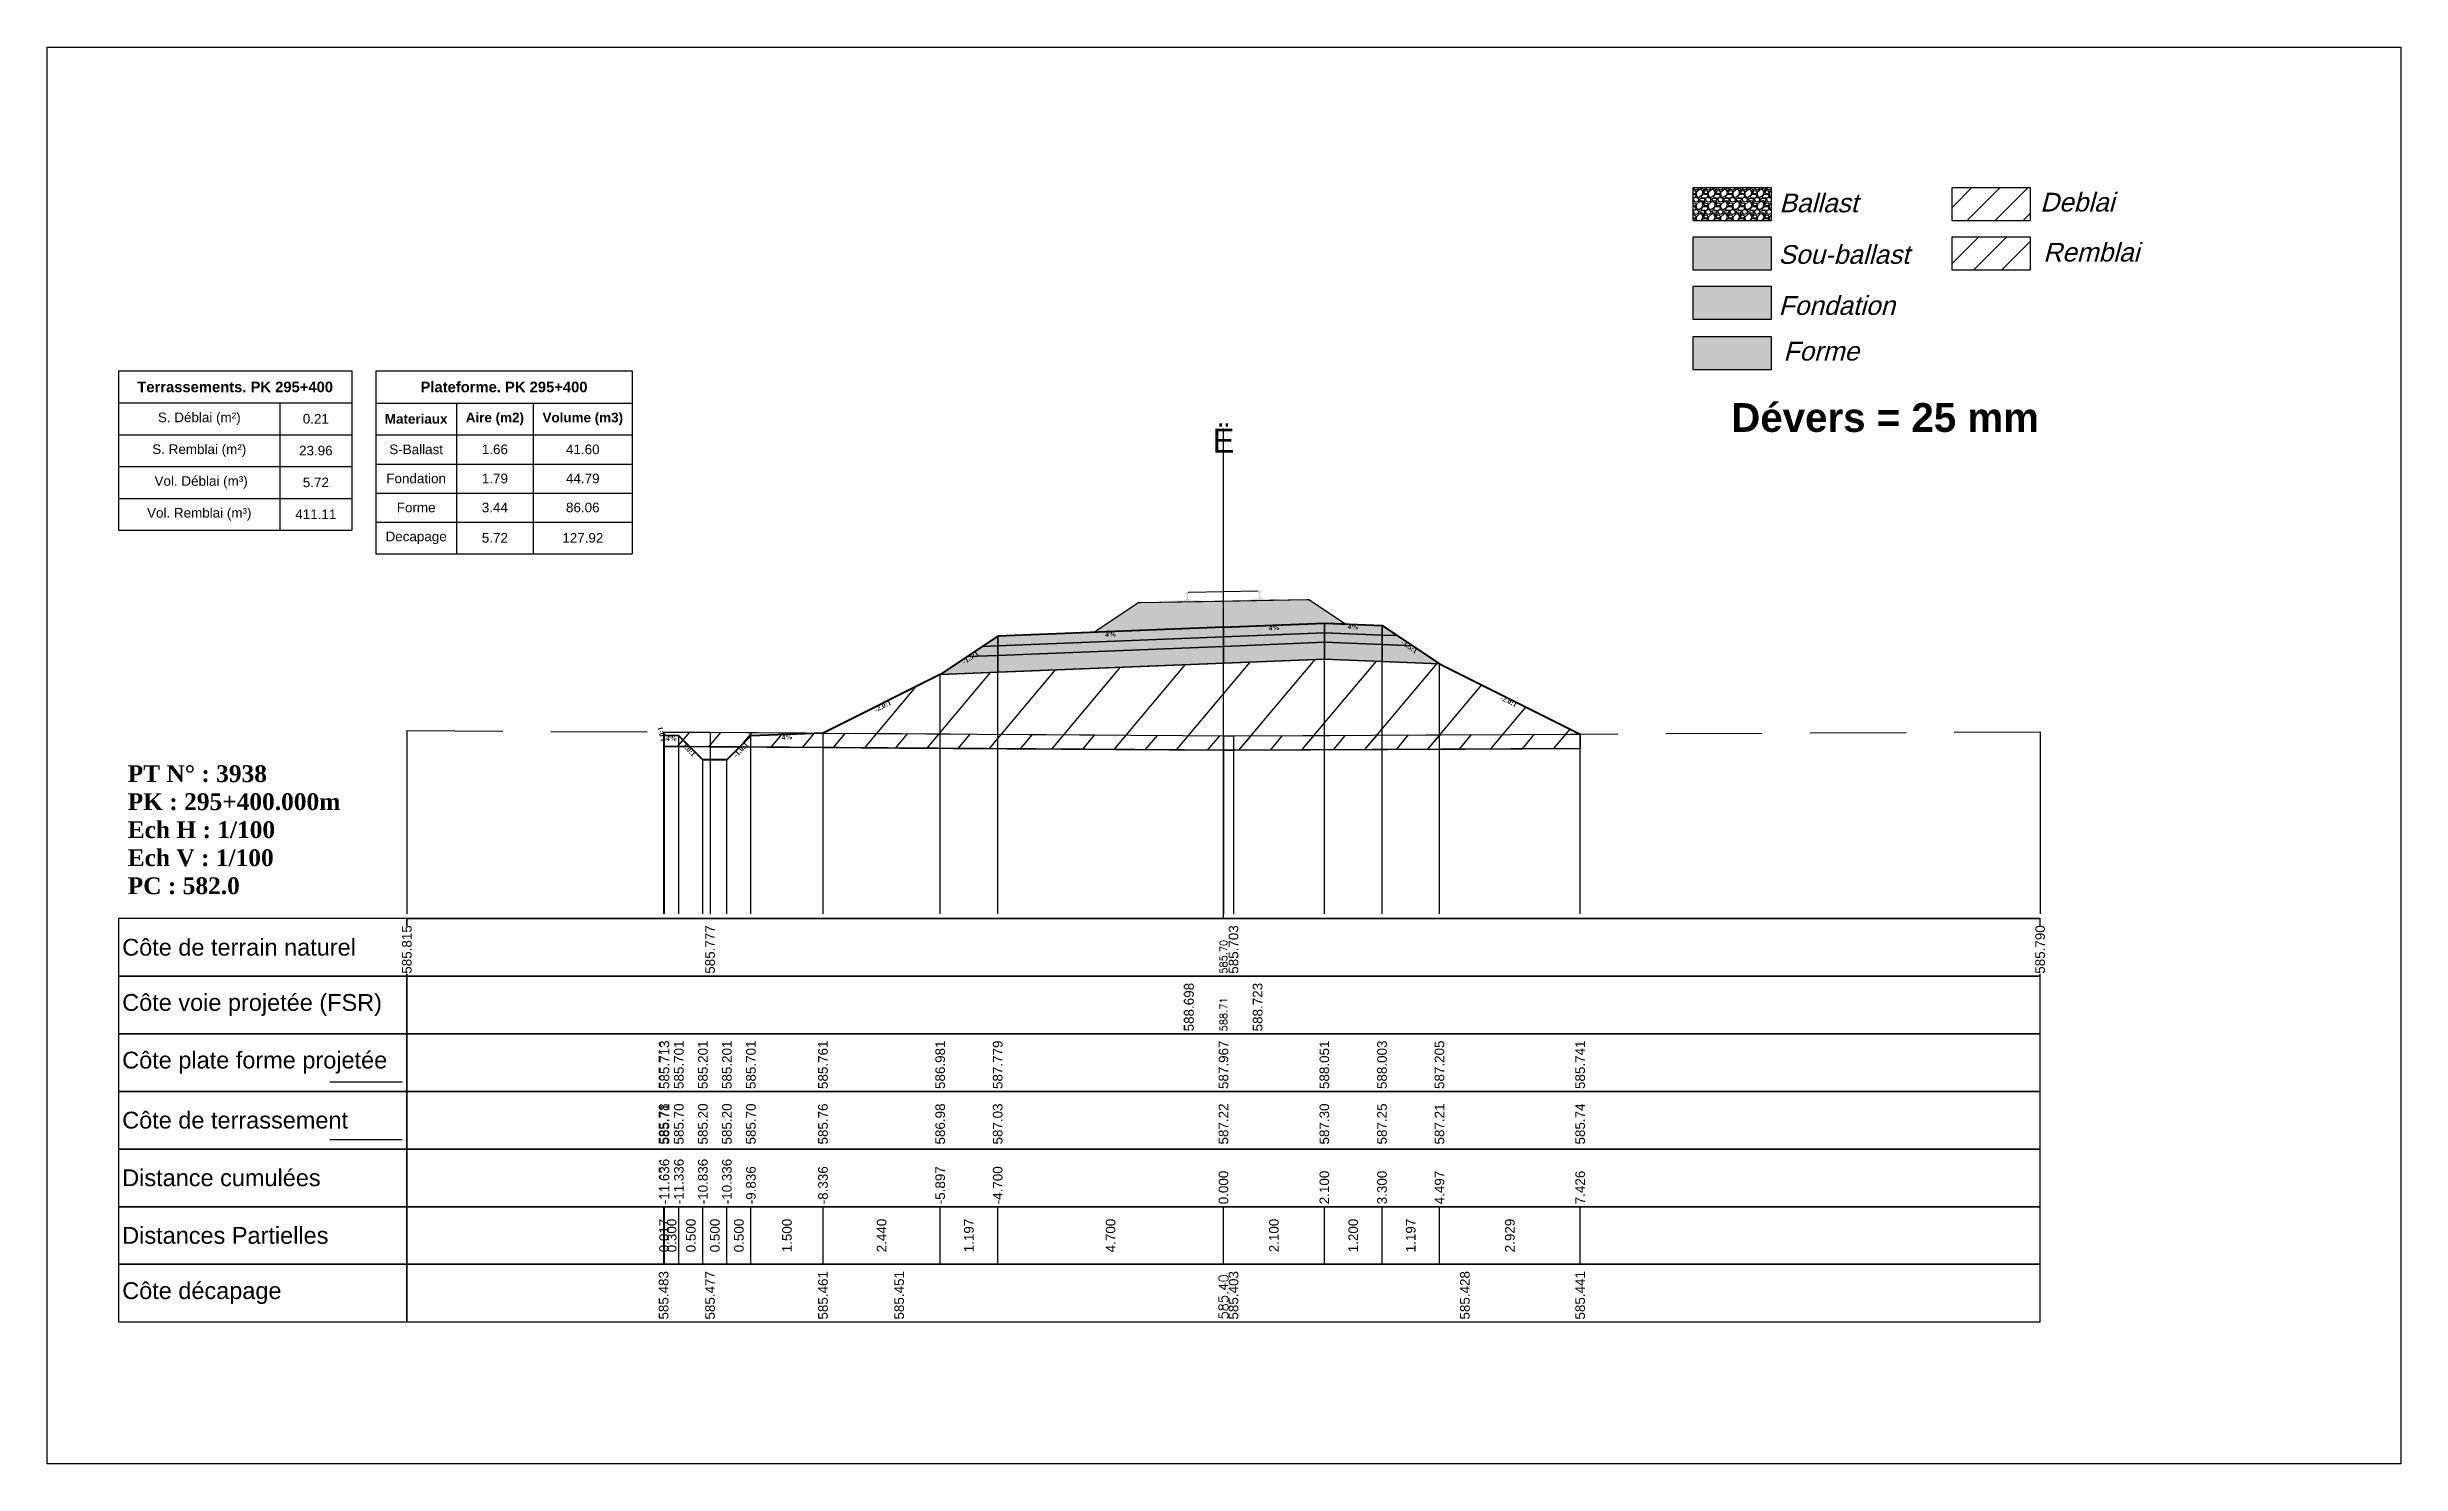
# Model space of a CAD drawing. Header units: millimetres. Extents: x 2762 to 3076, y 916 to 3305.
# Drawn here: x 2873.89 to 2922.89, y 2343.33 to 2372.83 of the extents above; entities that cross this region are included whole.
import ezdxf

# ---------------------------------------------------------------- set-up
doc = ezdxf.new("R2010")
doc.units = ezdxf.units.MM
doc.header["$LTSCALE"] = 2
doc.linetypes.add('CACHE', pattern=[9.525, 6.35, -3.175])
doc.linetypes.add('DASHED', pattern=[0.75, 0.5, -0.25])
for name, color, linetype in [('C-ANNO-TABL', 1, 'Continuous'), ('C-ANNO-TABL-TEXT', 150, 'Continuous'), ('C-ANNO-TABL-TITL', 150, 'Continuous'), ('C-ANNO-TABL-TTBL', 5, 'Continuous'), ('C-ROAD-CORR', 5, 'Continuous'), ('C-ROAD-SCTN', 7, 'Continuous')]:
    doc.layers.add(name, color=color, linetype=linetype)
doc.styles.add('ARIAL', font='arial.ttf')
doc.styles.add('C3D_Etiquette', font='romans.shx')
doc.styles.add('C3D_Profil_Travers', font='romans.shx')
doc.styles.get("Standard").update_dxf_attribs({"font": 'arial.ttf'})

msp = doc.modelspace()

# ---------------------------------------------------------------- texts
at = {"insert": (2908.949, 2365.416), "char_height": 0.6, "attachment_point": 1}
msp.add_mtext_dynamic_manual_height_columns('{\\fArial|b1|i0|c0|p34;Dévers = 25 mm}', width=8.82587, gutter_width=1.25, heights=[0], dxfattribs=at)
at = {"color": 7, "linetype": 'Continuous', "lineweight": -3}
for s, insert, char_height, attachment_point, style in [('{\\fWingdings|b0|i0|c2|p0;Ë}', (2898.38, 2364.384), 0.5, 8, 'C3D_Profil_Travers'), ('{\\fTimes New Roman|b1|i0|c0|p18;PT N° : 3938\\PPK : 295+400.000m\\PEch H : 1/100\\PEch V : 1/100\\PPC : 582.0}', (2875.568, 2355.184), 0.35, 7, 'C3D_Profil_Travers'), ('{\\fArial|b0|i0|c0|p34;Côte de terrain naturel}', (2875.454, 2354.084), 0.35, 4, 'C3D_Etiquette'), ('{\\fArial|b0|i0|c0|p34;Côte plate forme projetée}', (2875.454, 2351.684), 0.35, 4, 'C3D_Etiquette'), ('{\\fArial|b0|i0|c0|p34;Côte de terrassement}', (2875.454, 2350.484), 0.35, 4, 'C3D_Etiquette'), ('{\\fArial|b0|i0|c0|p34;Distance cumulées}', (2875.454, 2349.284), 0.35, 4, 'C3D_Etiquette'), ('{\\fArial|b0|i0|c0|p34;Distances Partielles}', (2875.454, 2348.084), 0.35, 4, 'C3D_Etiquette'), ('{\\fArial|b0|i0|c0|p34;Côte décapage}', (2875.454, 2346.884), 0.35, 4, 'C3D_Etiquette')]:
    msp.add_mtext(s, dxfattribs=dict(at, insert=insert, char_height=char_height, attachment_point=attachment_point, style=style))
at = {"color": 7, "linetype": 'Continuous', "lineweight": -3, "char_height": 0.1, "style": 'C3D_Etiquette'}
for s, insert, width, attachment_point, rotation in [('{\\fTimes New Roman|b1|i0|c0|p18;4%}', (2896.03, 2360.653), 0.42071, 2, 2.2906), ('{\\fTimes New Roman|b1|i0|c0|p18;4%}', (2899.43, 2360.789), 0.37094, 2, 2.2906), ('{\\fTimes New Roman|b1|i0|c0|p18;4%}', (2901.079, 2360.807), 0.42071, 2, 357.7094), ('{\\fTimes New Roman|b1|i0|c0|p18;-1.5:1}', (2902.276, 2360.385), 0.34598, 2, 326.3099), ('{\\fTimes New Roman|b1|i0|c0|p18;-1.5:1}', (2893.083, 2360.161), 0.34598, 2, 33.6901), ('{\\fTimes New Roman|b1|i0|c0|p18;-2.0:1}', (2891.265, 2359.152), 0.34598, 2, 26.5651), ('{\\fTimes New Roman|b1|i0|c0|p18;-2.0:1}', (2904.339, 2359.253), 0.34598, 2, 333.4349), ('{\\fTimes New Roman|b1|i0|c0|p18;1.0:1}', (2886.731, 2358.531), 0.29446, 8, 104.0362), ('{\\fTimes New Roman|b1|i0|c0|p18;4%}', (2886.893, 2358.487), 0.37094, 2, 357.7094), ('{\\fTimes New Roman|b1|i0|c0|p18;4%}', (2889.293, 2358.511), 0.42071, 2, 2.2906), ('{\\fTimes New Roman|b1|i0|c0|p18;1.0:1}', (2887.29, 2358.232), 0.29001, 2, 315), ('{\\fTimes New Roman|b1|i0|c0|p18;-1.0:1}', (2888.296, 2358.232), 0.34598, 2, 45)]:
    msp.add_mtext(s, dxfattribs=dict(at, insert=insert, width=width, attachment_point=attachment_point, rotation=rotation))
at = {"color": 7, "linetype": 'Continuous', "lineweight": -3, "rotation": 90, "style": 'C3D_Profil_Travers'}
for s, insert, char_height, attachment_point in [('585.70', (2898.38, 2353.534), 0.15, 4), ('588.71', (2898.38, 2352.334), 0.15, 4), ('{\\fArial|b0|i0|c0|p34;585.78}', (2886.726, 2349.979), 0.2, 4), ('{\\fArial|b0|i0|c0|p34;585.71}', (2886.743, 2349.979), 0.2, 4), ('{\\fArial|b0|i0|c0|p34;585.70}', (2887.043, 2349.979), 0.2, 4), ('{\\fArial|b0|i0|c0|p34;585.20}', (2887.543, 2349.979), 0.2, 4), ('{\\fArial|b0|i0|c0|p34;585.20}', (2888.043, 2349.979), 0.2, 4), ('{\\fArial|b0|i0|c0|p34;585.70}', (2888.543, 2349.979), 0.2, 4), ('{\\fArial|b0|i0|c0|p34;585.76}', (2890.043, 2349.979), 0.2, 4), ('{\\fArial|b0|i0|c0|p34;586.98}', (2892.483, 2349.979), 0.2, 4), ('{\\fArial|b0|i0|c0|p34;587.03}', (2893.68, 2349.979), 0.2, 4), ('{\\fArial|b0|i0|c0|p34;587.22}', (2898.38, 2349.979), 0.2, 4), ('{\\fArial|b0|i0|c0|p34;587.30}', (2900.48, 2349.979), 0.2, 4), ('{\\fArial|b0|i0|c0|p34;587.25}', (2901.68, 2349.979), 0.2, 4), ('{\\fArial|b0|i0|c0|p34;587.21}', (2902.876, 2349.979), 0.2, 4), ('{\\fArial|b0|i0|c0|p34;585.74}', (2905.805, 2349.979), 0.2, 4), ('{\\fArial|b0|i0|c0|p34;0.017}', (2886.734, 2348.084), 0.2, 5), ('{\\fArial|b0|i0|c0|p34;0.300}', (2886.893, 2348.084), 0.2, 5), ('{\\fArial|b0|i0|c0|p34;0.500}', (2887.293, 2348.084), 0.2, 5), ('{\\fArial|b0|i0|c0|p34;0.500}', (2887.793, 2348.084), 0.2, 5), ('{\\fArial|b0|i0|c0|p34;0.500}', (2888.293, 2348.084), 0.2, 5), ('{\\fArial|b0|i0|c0|p34;1.500}', (2889.293, 2348.084), 0.2, 5), ('{\\fArial|b0|i0|c0|p34;2.440}', (2891.263, 2348.084), 0.2, 5), ('{\\fArial|b0|i0|c0|p34;1.197}', (2893.081, 2348.084), 0.2, 5), ('{\\fArial|b0|i0|c0|p34;4.700}', (2896.03, 2348.084), 0.2, 5), ('{\\fArial|b0|i0|c0|p34;2.100}', (2899.43, 2348.084), 0.2, 5), ('{\\fArial|b0|i0|c0|p34;1.200}', (2901.08, 2348.084), 0.2, 5), ('{\\fArial|b0|i0|c0|p34;1.197}', (2902.278, 2348.084), 0.2, 5), ('{\\fArial|b0|i0|c0|p34;2.929}', (2904.341, 2348.084), 0.2, 5), ('585.40', (2898.38, 2346.334), 0.2, 4)]:
    msp.add_mtext(s, dxfattribs=dict(at, insert=insert, char_height=char_height, attachment_point=attachment_point))
at = {"color": 7, "linetype": 'Continuous', "lineweight": -3, "insert": (2875.454, 2352.884), "char_height": 0.35, "attachment_point": 4}
msp.add_mtext('{\\fArial|b0|i0|c0|p34;Côte voie projetée (FSR)}', dxfattribs=at)
at = {"layer": 'C-ANNO-TABL-TEXT', "color": 7, "style": 'ARIAL', "oblique": 15}
for s, p in [('Ballast', (2909.949, 2369.388)), ('Deblai', (2915.379, 2369.404)), ('Sou-ballast', (2909.929, 2368.315)), ('Remblai', (2915.443, 2368.362)), ('Fondation', (2909.934, 2367.252)), ('Forme', (2910.034, 2366.302))]:
    msp.add_text(s, height=0.39, dxfattribs=at).set_placement(p)
at = {"layer": 'C-ANNO-TABL-TEXT', "color": 7, "linetype": 'Continuous', "lineweight": -3, "char_height": 0.2, "attachment_point": 5, "style": 'ARIAL'}
for s, insert in [('{\\fArial|b0|i0|c0|p34;\\C7;0.21}', (2879.485, 2365.088)), ('{\\fArial|b0|i0|c0|p34;\\C7;23.96}', (2879.485, 2364.426)), ('{\\fArial|b0|i0|c0|p34;\\C7;S-Ballast}', (2881.573, 2364.451)), ('{\\fArial|b0|i0|c0|p34;\\C7;1.66}', (2883.212, 2364.451)), ('{\\C18;\\c0;41.60}', (2885.042, 2364.451)), ('{\\fArial|b0|i0|c0|p34;\\C7;5.72}', (2879.485, 2363.764)), ('{\\fArial|b0|i0|c0|p34;\\C7;Fondation}', (2881.573, 2363.845)), ('{\\fArial|b0|i0|c0|p34;\\C7;1.79}', (2883.212, 2363.845)), ('{\\C18;\\c0;44.79}', (2885.042, 2363.845)), ('{\\fArial|b0|i0|c0|p34;\\C7;Forme}', (2881.573, 2363.241)), ('{\\fArial|b0|i0|c0|p34;\\C7;3.44}', (2883.212, 2363.241)), ('{\\C18;\\c0;86.06}', (2885.042, 2363.241)), ('{\\fArial|b0|i0|c0|p34;\\C7;411.11}', (2879.485, 2363.101)), ('{\\fArial|b0|i0|c0|p34;\\C7;Decapage}', (2881.573, 2362.609)), ('{\\fArial|b0|i0|c0|p34;\\C7;5.72}', (2883.212, 2362.609)), ('{\\C18;\\c0;127.92}', (2885.042, 2362.609))]:
    msp.add_mtext(s, dxfattribs=dict(at, insert=insert))
at = {"layer": 'C-ANNO-TABL-TITL', "color": 7, "linetype": 'Continuous', "lineweight": -3, "attachment_point": 5, "style": 'ARIAL'}
for s, insert, char_height in [('{\\fArial|b1|i0|c0|p34;\\C7;Terrassements. PK 295+400}', (2877.805, 2365.751), 0.22), ('{\\fArial|b1|i0|c0|p34;\\C18;\\c0;Plateforme. PK 295+400}', (2883.402, 2365.75), 0.22), ('{\\fArial|b0|i0|c0|p34;\\C7;S. Déblai (m²) }', (2877.058, 2365.088), 0.2), ('{\\fArial|b1|i0|c0|p34;\\C7;Materiaux   }', (2881.573, 2365.085), 0.2), ('{\\fArial|b1|i0|c0|p34;\\C7;Aire (m2)}', (2883.212, 2365.085), 0.2), ('{\\fArial|b1|i0|c0|p34;\\C7;Volume (m3)}', (2885.042, 2365.085), 0.2), ('{\\fArial|b0|i0|c0|p34;\\C7;S. Remblai (m²) }', (2877.058, 2364.426), 0.2), ('{\\fArial|b0|i0|c0|p34;\\C7; Vol. Déblai (m³) }', (2877.058, 2363.764), 0.2), ('{\\fArial|b0|i0|c0|p34;\\C7;Vol. Remblai (m³)}', (2877.058, 2363.101), 0.2)]:
    msp.add_mtext(s, dxfattribs=dict(at, insert=insert, char_height=char_height))

# ---------------------------------------------------------------- hatches: boundary and pattern name
h = msp.add_hatch(color=11)
h.dxf.hatch_style = 1
h.paths.add_polyline_path([(2909.781, 2368.874), (2908.155, 2368.874), (2908.155, 2368.182), (2909.781, 2368.182)])
h = msp.add_hatch(color=30)
h.dxf.hatch_style = 1
h.paths.add_polyline_path([(2909.781, 2367.847), (2908.155, 2367.847), (2908.155, 2367.155), (2909.781, 2367.155)])
h = msp.add_hatch(color=83)
h.dxf.hatch_style = 1
h.paths.add_polyline_path([(2909.781, 2366.801), (2908.155, 2366.801), (2908.155, 2366.109), (2909.781, 2366.109)])
at = {"linetype": 'Continuous', "lineweight": -3}
h = msp.add_hatch(dxfattribs=at)
h.set_pattern_fill('GRAVEL', color=252, scale=0.009, style=0)
h.set_pattern_definition([(228.0128, (2895.843941, 2360.871512), (-1.8288, -2.0574), [0.030755, -3.0447435]), (184.96974, (2895.823367, 2360.848652), (2.743199999, 0.228600013), [0.0527764, -5.2248644]), (132.51045, (2895.77079, 2360.84408), (2.286, -2.5146), [0.0372133, -3.684125]), (267.2737, (2895.681635, 2360.78693), (0.2286, 4.572), [0.0480604, -4.7579794]), (292.83365, (2895.679349, 2360.738924), (-1.143, 2.7432), [0.047127, -4.6655827]), (357.2737, (2895.697637, 2360.69549), (-4.572, 0.2286), [0.0480604, -4.7579794]), (37.69424, (2895.7456434, 2360.6932035), (-2.9718, -2.286), [0.0635574, -6.2921804]), (72.25533, (2895.795935, 2360.7320655), (1.6002, 5.0292), [0.0600048, -5.940473]), (121.42957, (2895.814223, 2360.789216), (-1.8288, 2.9718), [0.048223, -4.774099]), (175.23636, (2895.789077, 2360.830364), (2.5146, -0.2286), [0.055054, -2.697654]), (222.39744, (2895.7342134, 2360.8349355), (-2.7432, -2.5146), [0.071197, -7.0485095]), (138.81407, (2895.90795, 2360.784644), (-1.6002, 1.3716), [0.0243004, -2.405751]), (171.46923, (2895.889661, 2360.800646), (2.9718, -0.4572), [0.0462314, -4.5769175]), (225, (2895.84394, 2360.8075), (-3e-17, -0.2286), [0.032329, -0.29096]), (203.1986, (2895.82794, 2360.834936), (1.143, 0.4572), [0.01741, -1.723556]), (291.8014, (2895.811937, 2360.828078), (-0.2286, 0.6858), [0.024621, -1.206428]), (30.9638, (2895.82108, 2360.805218), (0.6858, 0.4572), [0.039989, -1.292967]), (161.565, (2895.85537, 2360.82579), (0.4572, -0.2286), [0.028916, -0.693981]), (16.38954, (2895.67935, 2360.828078), (2.286, 0.6858), [0.040508, -4.0102944]), (70.34618, (2895.718211, 2360.839508), (-0.9144, -2.5146), [0.033984, -3.3643994]), (293.1986, (2895.85537, 2360.871512), (-0.4572, 1.143), [0.034819, -1.7061465]), (343.61046, (2895.869087, 2360.839508), (-2.286, 0.6858), [0.040508, -4.0102944]), (339.44395, (2895.67935, 2360.686346), (-1.143, 0.4572), [0.039063, -1.914096]), (294.77514, (2895.715925, 2360.67263), (-1.143, 2.5146), [0.0327305, -3.2403234]), (66.8014, (2895.857657, 2360.642912), (0.4572, 1.143), [0.034819, -1.7061465]), (17.35402, (2895.871373, 2360.674916), (-2.9718, -0.9144), [0.0383204, -3.793714]), (69.44395, (2895.745643, 2360.642912), (-0.4572, -1.143), [0.0195316, -1.933628]), (101.3099, (2895.84394, 2360.64291), (-0.2286, 0.9144), [0.011656, -1.1539795]), (165.9638, (2895.841655, 2360.65434), (0.6858, -0.2286), [0.047127, -0.895415]), (186.009, (2895.795935, 2360.665772), (2.286, 0.2286), [0.043674, -4.323723]), (303.69, (2895.82108, 2360.784644), (-0.2286, 0.4572), [0.032969, -0.79126]), (353.15723, (2895.839369, 2360.7572115), (3.8862, -0.4572), [0.05756, -5.698441]), (60.9454, (2895.89652, 2360.750354), (-0.9144, -1.6002), [0.023536, -2.330045]), (90, (2895.90795, 2360.77093), (-0.2286, 0.2286), [0.013716, -0.214884]), (120.25644, (2895.791363, 2360.67263), (0.9144, -1.6002), [0.031758, -3.1440547]), (48.0128, (2895.775361, 2360.700062), (1.8288, 2.0574), [0.06151, -3.0139886]), (0, (2895.8165, 2360.74578), (0.2286, 0.2286), [0.059436, -0.169164]), (325.30485, (2895.875945, 2360.745782), (2.286, -1.6002), [0.036145, -3.5783385]), (254.0546, (2895.905663, 2360.725208), (-0.2286, -0.9144), [0.033285, -1.6309485]), (207.64598, (2895.896519, 2360.693204), (-4.3434, -2.286), [0.054193, -5.365122]), (175.42608, (2895.848513, 2360.6680575), (-2.9718, 0.2286), [0.0573327, -5.675926])])
h.paths.add_polyline_path([(2895.679, 2360.643), (2896.608, 2361.262), (2896.652, 2361.262), (2900.114, 2361.323), (2900.158, 2361.323), (2900.916, 2360.817), (2900.48, 2360.835)])
msp.add_hatch(color=254, dxfattribs=at).paths.add_polyline_path([(2897.169, 2361.09), (2897.166, 2361.275), (2897.28, 2361.298), (2897.628, 2361.304), (2897.628, 2361.309), (2897.554, 2361.308), (2897.554, 2361.318), (2897.555, 2361.319), (2897.556, 2361.32), (2897.558, 2361.32), (2897.578, 2361.322), (2897.581, 2361.322), (2897.584, 2361.324), (2897.612, 2361.335), (2897.614, 2361.336), (2897.615, 2361.337), (2897.616, 2361.339), (2897.617, 2361.343), (2897.618, 2361.35), (2897.619, 2361.359), (2897.62, 2361.37), (2897.62, 2361.393), (2897.619, 2361.409), (2897.618, 2361.416), (2897.617, 2361.422), (2897.616, 2361.426), (2897.616, 2361.428), (2897.615, 2361.431), (2897.614, 2361.433), (2897.613, 2361.434), (2897.612, 2361.436), (2897.61, 2361.436), (2897.595, 2361.442), (2897.592, 2361.443), (2897.592, 2361.444), (2897.591, 2361.446), (2897.591, 2361.448), (2897.591, 2361.466), (2897.591, 2361.471), (2897.592, 2361.473), (2897.594, 2361.475), (2897.596, 2361.477), (2897.599, 2361.478), (2897.6, 2361.479), (2897.604, 2361.48), (2897.608, 2361.48), (2897.611, 2361.481), (2897.615, 2361.481), (2897.62, 2361.481), (2897.623, 2361.481), (2897.626, 2361.481), (2897.63, 2361.481), (2897.633, 2361.481), (2897.637, 2361.481), (2897.642, 2361.481), (2897.645, 2361.481), (2897.649, 2361.48), (2897.653, 2361.48), (2897.654, 2361.479), (2897.656, 2361.478), (2897.659, 2361.476), (2897.661, 2361.474), (2897.662, 2361.472), (2897.663, 2361.468), (2897.663, 2361.45), (2897.663, 2361.447), (2897.662, 2361.445), (2897.662, 2361.445), (2897.659, 2361.443), (2897.644, 2361.437), (2897.643, 2361.436), (2897.641, 2361.435), (2897.64, 2361.433), (2897.64, 2361.432), (2897.639, 2361.428), (2897.638, 2361.426), (2897.638, 2361.422), (2897.637, 2361.416), (2897.637, 2361.409), (2897.636, 2361.394), (2897.637, 2361.37), (2897.638, 2361.359), (2897.639, 2361.35), (2897.641, 2361.343), (2897.642, 2361.339), (2897.642, 2361.338), (2897.644, 2361.337), (2897.646, 2361.335), (2897.674, 2361.325), (2897.677, 2361.324), (2897.681, 2361.324), (2897.701, 2361.323), (2897.702, 2361.322), (2897.703, 2361.321), (2897.704, 2361.32), (2897.704, 2361.311), (2897.63, 2361.309), (2897.63, 2361.304), (2897.834, 2361.307), (2897.966, 2361.279), (2898.8, 2361.293), (2898.931, 2361.327), (2899.135, 2361.33), (2899.135, 2361.336), (2899.061, 2361.334), (2899.061, 2361.344), (2899.062, 2361.345), (2899.063, 2361.346), (2899.064, 2361.346), (2899.084, 2361.348), (2899.088, 2361.349), (2899.091, 2361.35), (2899.119, 2361.361), (2899.121, 2361.362), (2899.122, 2361.364), (2899.123, 2361.365), (2899.124, 2361.369), (2899.125, 2361.376), (2899.126, 2361.385), (2899.127, 2361.396), (2899.126, 2361.42), (2899.125, 2361.435), (2899.125, 2361.442), (2899.124, 2361.448), (2899.123, 2361.452), (2899.123, 2361.454), (2899.122, 2361.458), (2899.121, 2361.459), (2899.12, 2361.461), (2899.118, 2361.462), (2899.117, 2361.463), (2899.102, 2361.468), (2899.099, 2361.47), (2899.098, 2361.47), (2899.098, 2361.472), (2899.098, 2361.475), (2899.097, 2361.493), (2899.098, 2361.497), (2899.099, 2361.499), (2899.101, 2361.502), (2899.103, 2361.503), (2899.106, 2361.505), (2899.107, 2361.505), (2899.11, 2361.506), (2899.114, 2361.506), (2899.118, 2361.507), (2899.122, 2361.507), (2899.127, 2361.507), (2899.13, 2361.507), (2899.133, 2361.508), (2899.136, 2361.508), (2899.14, 2361.508), (2899.144, 2361.508), (2899.149, 2361.507), (2899.152, 2361.507), (2899.156, 2361.507), (2899.16, 2361.506), (2899.161, 2361.506), (2899.163, 2361.504), (2899.165, 2361.503), (2899.168, 2361.501), (2899.169, 2361.498), (2899.169, 2361.494), (2899.17, 2361.476), (2899.17, 2361.473), (2899.169, 2361.472), (2899.169, 2361.471), (2899.166, 2361.469), (2899.151, 2361.463), (2899.149, 2361.463), (2899.148, 2361.461), (2899.147, 2361.46), (2899.146, 2361.458), (2899.146, 2361.455), (2899.145, 2361.453), (2899.144, 2361.448), (2899.144, 2361.442), (2899.143, 2361.436), (2899.143, 2361.42), (2899.143, 2361.396), (2899.145, 2361.386), (2899.146, 2361.377), (2899.147, 2361.37), (2899.148, 2361.365), (2899.149, 2361.364), (2899.15, 2361.363), (2899.153, 2361.362), (2899.181, 2361.352), (2899.184, 2361.35), (2899.187, 2361.35), (2899.207, 2361.349), (2899.209, 2361.348), (2899.21, 2361.348), (2899.211, 2361.347), (2899.211, 2361.337), (2899.137, 2361.336), (2899.137, 2361.33), (2899.485, 2361.336), (2899.6, 2361.317), (2899.604, 2361.132)])
h = msp.add_hatch(color=11, dxfattribs=at)
h.paths.add_polyline_path([(2901.68, 2360.587), (2901.68, 2360.787), (2901.999, 2360.574)])
h.paths.add_polyline_path([(2900.48, 2360.635), (2900.48, 2360.835), (2901.68, 2360.787), (2901.68, 2360.587)])
h.paths.add_polyline_path([(2898.38, 2360.551), (2898.38, 2360.751), (2900.48, 2360.835), (2900.48, 2360.635)])
h.paths.add_polyline_path([(2893.68, 2360.363), (2893.68, 2360.563), (2898.38, 2360.751), (2898.38, 2360.551)])
h.paths.add_polyline_path([(2893.36, 2360.35), (2893.68, 2360.563), (2893.68, 2360.363)])
h = msp.add_hatch(color=83, dxfattribs=at)
h.paths.add_polyline_path([(2901.68, 2360.037), (2901.68, 2360.387), (2902.318, 2360.361), (2902.876, 2359.989)])
h.paths.add_polyline_path([(2900.48, 2360.085), (2900.48, 2360.435), (2901.68, 2360.387), (2901.68, 2360.037)])
h.paths.add_polyline_path([(2898.38, 2360.001), (2898.38, 2360.351), (2900.48, 2360.435), (2900.48, 2360.085)])
h.paths.add_polyline_path([(2893.68, 2359.813), (2893.68, 2360.163), (2898.38, 2360.351), (2898.38, 2360.001)])
h.paths.add_polyline_path([(2892.483, 2359.765), (2893.041, 2360.137), (2893.68, 2360.163), (2893.68, 2359.813)])
h = msp.add_hatch(color=30, dxfattribs=at)
h.paths.add_polyline_path([(2901.68, 2360.387), (2901.68, 2360.587), (2901.999, 2360.574), (2902.318, 2360.361)])
h.paths.add_polyline_path([(2900.48, 2360.435), (2900.48, 2360.635), (2901.68, 2360.587), (2901.68, 2360.387)])
h.paths.add_polyline_path([(2898.38, 2360.351), (2898.38, 2360.551), (2900.48, 2360.635), (2900.48, 2360.435)])
h.paths.add_polyline_path([(2893.68, 2360.163), (2893.68, 2360.363), (2898.38, 2360.551), (2898.38, 2360.351)])
h.paths.add_polyline_path([(2893.041, 2360.137), (2893.36, 2360.35), (2893.68, 2360.363), (2893.68, 2360.163)])
h = msp.add_hatch(dxfattribs=at)
h.set_pattern_fill('_U', color=3, angle=50, style=0, pattern_type=0)
h.set_pattern_definition([(50, (2888.3149, 2358.257), (-0.766044, 0.64279), [])])
h.paths.add_polyline_path([(2888.315, 2358.257), (2888.543, 2358.485), (2890.043, 2358.545), (2892.483, 2359.765), (2900.48, 2360.085), (2902.876, 2359.989), (2905.805, 2358.525), (2905.805, 2358.225), (2898.589, 2358.187)])
h.paths.add_polyline_path([(2886.726, 2358.267), (2886.726, 2358.567), (2886.743, 2358.497), (2887.043, 2358.485), (2887.265, 2358.264)])
h = msp.add_hatch(dxfattribs=at)
h.set_pattern_fill('_U', color=150, scale=0.5, angle=50, style=0, pattern_type=0)
h.set_pattern_definition([(50, (2888.31493, 2358.25697), (-0.383022, 0.321394), [])])
h.paths.add_polyline_path([(2888.315, 2358.257), (2888.543, 2358.485), (2890.043, 2358.545), (2898.589, 2358.487), (2905.805, 2358.525), (2905.805, 2358.225), (2898.589, 2358.187)])
h.paths.add_polyline_path([(2886.726, 2358.567), (2887.692, 2358.561), (2890.043, 2358.545), (2888.543, 2358.485), (2888.315, 2358.257), (2887.692, 2358.261), (2887.265, 2358.264), (2887.043, 2358.485), (2886.743, 2358.497)])
h.paths.add_polyline_path([(2886.726, 2358.267), (2886.726, 2358.567), (2886.743, 2358.497), (2887.043, 2358.485), (2887.265, 2358.264)])

# ---------------------------------------------------------------- linework, layer by layer
for p, q in [((2908.155, 2369.901), (2909.781, 2369.901)), ((2908.155, 2369.209), (2908.155, 2369.901)), ((2909.781, 2369.901), (2909.781, 2369.209)), ((2913.548, 2369.901), (2915.174, 2369.901)), ((2913.548, 2369.209), (2913.548, 2369.901)), ((2915.174, 2369.901), (2915.174, 2369.209)), ((2909.781, 2369.209), (2908.155, 2369.209)), ((2915.174, 2369.209), (2913.548, 2369.209)), ((2908.155, 2368.874), (2909.781, 2368.874)), ((2908.155, 2368.182), (2908.155, 2368.874)), ((2909.781, 2368.874), (2909.781, 2368.182)), ((2913.548, 2368.874), (2915.174, 2368.874)), ((2913.548, 2368.182), (2913.548, 2368.874)), ((2915.174, 2368.874), (2915.174, 2368.182)), ((2909.781, 2368.182), (2908.155, 2368.182)), ((2915.174, 2368.182), (2913.548, 2368.182)), ((2908.155, 2367.847), (2909.781, 2367.847)), ((2908.155, 2367.155), (2908.155, 2367.847)), ((2909.781, 2367.847), (2909.781, 2367.155)), ((2909.781, 2367.155), (2908.155, 2367.155)), ((2908.155, 2366.801), (2909.781, 2366.801)), ((2908.155, 2366.109), (2908.155, 2366.801)), ((2909.781, 2366.801), (2909.781, 2366.109)), ((2909.781, 2366.109), (2908.155, 2366.109))]:
    msp.add_line(p, q)
at = {"linetype": 'Continuous'}
for p, q in [((2908.158, 2369.855), (2908.155, 2369.856)), ((2908.155, 2369.853), (2908.158, 2369.855)), ((2908.195, 2369.826), (2908.155, 2369.833)), ((2908.155, 2369.787), (2908.205, 2369.781)), ((2908.155, 2369.766), (2908.181, 2369.766)), ((2908.207, 2369.702), (2908.155, 2369.674)), ((2908.159, 2369.652), (2908.174, 2369.617)), ((2908.16, 2369.652), (2908.176, 2369.688)), ((2908.161, 2369.901), (2908.174, 2369.871)), ((2908.173, 2369.871), (2908.216, 2369.858)), ((2908.176, 2369.688), (2908.217, 2369.701)), ((2908.18, 2369.769), (2908.214, 2369.746)), ((2908.218, 2369.811), (2908.197, 2369.828)), ((2908.204, 2369.771), (2908.217, 2369.794)), ((2908.214, 2369.743), (2908.204, 2369.708)), ((2908.216, 2369.858), (2908.26, 2369.871)), ((2908.216, 2369.699), (2908.257, 2369.684)), ((2908.219, 2369.812), (2908.217, 2369.759)), ((2908.217, 2369.794), (2908.217, 2369.809)), ((2908.217, 2369.759), (2908.237, 2369.711)), ((2908.284, 2369.858), (2908.225, 2369.805)), ((2908.237, 2369.708), (2908.29, 2369.705)), ((2908.256, 2369.686), (2908.271, 2369.653)), ((2908.26, 2369.87), (2908.271, 2369.901)), ((2908.26, 2369.616), (2908.273, 2369.652)), ((2908.337, 2369.858), (2908.276, 2369.863)), ((2908.317, 2369.622), (2908.289, 2369.652)), ((2908.29, 2369.708), (2908.346, 2369.751)), ((2908.29, 2369.652), (2908.298, 2369.672)), ((2908.317, 2369.876), (2908.293, 2369.901)), ((2908.346, 2369.672), (2908.298, 2369.667)), ((2908.36, 2369.881), (2908.302, 2369.876)), ((2908.324, 2369.715), (2908.369, 2369.766)), ((2908.343, 2369.686), (2908.325, 2369.716)), ((2908.364, 2369.813), (2908.336, 2369.859)), ((2908.405, 2369.682), (2908.341, 2369.687)), ((2908.346, 2369.751), (2908.366, 2369.815)), ((2908.397, 2369.665), (2908.346, 2369.677)), ((2908.363, 2369.858), (2908.373, 2369.832)), ((2908.382, 2369.866), (2908.364, 2369.858)), ((2908.369, 2369.766), (2908.435, 2369.766)), ((2908.374, 2369.832), (2908.412, 2369.855)), ((2908.399, 2369.835), (2908.374, 2369.809)), ((2908.374, 2369.809), (2908.394, 2369.779)), ((2908.394, 2369.901), (2908.376, 2369.881)), ((2908.399, 2369.653), (2908.376, 2369.627)), ((2908.412, 2369.855), (2908.381, 2369.865)), ((2908.395, 2369.789), (2908.459, 2369.781)), ((2908.399, 2369.652), (2908.397, 2369.665)), ((2908.449, 2369.826), (2908.399, 2369.834)), ((2908.461, 2369.702), (2908.408, 2369.674)), ((2908.413, 2369.652), (2908.428, 2369.617)), ((2908.414, 2369.652), (2908.43, 2369.688)), ((2908.415, 2369.901), (2908.428, 2369.871)), ((2908.427, 2369.871), (2908.47, 2369.858)), ((2908.43, 2369.688), (2908.471, 2369.701)), ((2908.434, 2369.769), (2908.468, 2369.746)), ((2908.472, 2369.811), (2908.451, 2369.828)), ((2908.458, 2369.771), (2908.471, 2369.794)), ((2908.468, 2369.743), (2908.458, 2369.708)), ((2908.47, 2369.858), (2908.514, 2369.871)), ((2908.47, 2369.699), (2908.511, 2369.684)), ((2908.473, 2369.812), (2908.471, 2369.759)), ((2908.471, 2369.794), (2908.471, 2369.809)), ((2908.471, 2369.759), (2908.491, 2369.711)), ((2908.538, 2369.858), (2908.479, 2369.805)), ((2908.491, 2369.708), (2908.544, 2369.705)), ((2908.51, 2369.686), (2908.525, 2369.653)), ((2908.514, 2369.87), (2908.525, 2369.901)), ((2908.514, 2369.616), (2908.527, 2369.652)), ((2908.591, 2369.858), (2908.53, 2369.863)), ((2908.571, 2369.622), (2908.543, 2369.652)), ((2908.544, 2369.708), (2908.6, 2369.751)), ((2908.544, 2369.652), (2908.552, 2369.672)), ((2908.571, 2369.876), (2908.547, 2369.901)), ((2908.6, 2369.672), (2908.552, 2369.667)), ((2908.614, 2369.881), (2908.556, 2369.876)), ((2908.578, 2369.715), (2908.623, 2369.766)), ((2908.597, 2369.686), (2908.579, 2369.716)), ((2908.618, 2369.813), (2908.59, 2369.859)), ((2908.659, 2369.682), (2908.595, 2369.687)), ((2908.6, 2369.751), (2908.62, 2369.815)), ((2908.651, 2369.665), (2908.6, 2369.677)), ((2908.617, 2369.858), (2908.627, 2369.832)), ((2908.636, 2369.866), (2908.618, 2369.858)), ((2908.623, 2369.766), (2908.689, 2369.766)), ((2908.628, 2369.832), (2908.666, 2369.855)), ((2908.653, 2369.835), (2908.628, 2369.809)), ((2908.628, 2369.809), (2908.648, 2369.779)), ((2908.648, 2369.901), (2908.63, 2369.881)), ((2908.653, 2369.653), (2908.63, 2369.627)), ((2908.666, 2369.855), (2908.635, 2369.865)), ((2908.649, 2369.789), (2908.713, 2369.781)), ((2908.653, 2369.652), (2908.651, 2369.665)), ((2908.703, 2369.826), (2908.653, 2369.834)), ((2908.715, 2369.702), (2908.662, 2369.674)), ((2908.667, 2369.652), (2908.682, 2369.617)), ((2908.668, 2369.652), (2908.684, 2369.688)), ((2908.669, 2369.901), (2908.682, 2369.871)), ((2908.681, 2369.871), (2908.724, 2369.858)), ((2908.684, 2369.688), (2908.725, 2369.701)), ((2908.688, 2369.769), (2908.722, 2369.746)), ((2908.726, 2369.811), (2908.705, 2369.828)), ((2908.712, 2369.771), (2908.725, 2369.794)), ((2908.722, 2369.743), (2908.712, 2369.708)), ((2908.724, 2369.858), (2908.768, 2369.871)), ((2908.724, 2369.699), (2908.765, 2369.684)), ((2908.727, 2369.812), (2908.725, 2369.759)), ((2908.725, 2369.794), (2908.725, 2369.809)), ((2908.725, 2369.759), (2908.745, 2369.711)), ((2908.792, 2369.858), (2908.733, 2369.805)), ((2908.745, 2369.708), (2908.798, 2369.705)), ((2908.764, 2369.686), (2908.779, 2369.653)), ((2908.768, 2369.87), (2908.779, 2369.901)), ((2908.768, 2369.616), (2908.781, 2369.652)), ((2908.845, 2369.858), (2908.784, 2369.863)), ((2908.825, 2369.622), (2908.797, 2369.652)), ((2908.798, 2369.708), (2908.854, 2369.751)), ((2908.798, 2369.652), (2908.806, 2369.672)), ((2908.825, 2369.876), (2908.801, 2369.901)), ((2908.854, 2369.672), (2908.806, 2369.667)), ((2908.868, 2369.881), (2908.81, 2369.876)), ((2908.832, 2369.715), (2908.877, 2369.766)), ((2908.851, 2369.686), (2908.833, 2369.716)), ((2908.872, 2369.813), (2908.844, 2369.859)), ((2908.913, 2369.682), (2908.849, 2369.687)), ((2908.854, 2369.751), (2908.874, 2369.815)), ((2908.905, 2369.665), (2908.854, 2369.677)), ((2908.871, 2369.858), (2908.881, 2369.832)), ((2908.89, 2369.866), (2908.872, 2369.858)), ((2908.877, 2369.766), (2908.943, 2369.766)), ((2908.882, 2369.832), (2908.92, 2369.855)), ((2908.907, 2369.835), (2908.882, 2369.809)), ((2908.882, 2369.809), (2908.902, 2369.779)), ((2908.902, 2369.901), (2908.884, 2369.881)), ((2908.907, 2369.653), (2908.884, 2369.627)), ((2908.92, 2369.855), (2908.889, 2369.865)), ((2908.903, 2369.789), (2908.967, 2369.781)), ((2908.907, 2369.652), (2908.905, 2369.665)), ((2908.957, 2369.826), (2908.907, 2369.834)), ((2908.969, 2369.702), (2908.916, 2369.674)), ((2908.921, 2369.652), (2908.936, 2369.617)), ((2908.922, 2369.652), (2908.938, 2369.688)), ((2908.923, 2369.901), (2908.936, 2369.871)), ((2908.935, 2369.871), (2908.978, 2369.858)), ((2908.938, 2369.688), (2908.979, 2369.701)), ((2908.942, 2369.769), (2908.976, 2369.746)), ((2908.98, 2369.811), (2908.959, 2369.828)), ((2908.966, 2369.771), (2908.979, 2369.794)), ((2908.976, 2369.743), (2908.966, 2369.708)), ((2908.978, 2369.858), (2909.022, 2369.871)), ((2908.978, 2369.699), (2909.019, 2369.684)), ((2908.981, 2369.812), (2908.979, 2369.759)), ((2908.979, 2369.794), (2908.979, 2369.809)), ((2908.979, 2369.759), (2908.999, 2369.711)), ((2909.046, 2369.858), (2908.987, 2369.805)), ((2908.999, 2369.708), (2909.052, 2369.705)), ((2909.018, 2369.686), (2909.033, 2369.653)), ((2909.022, 2369.87), (2909.033, 2369.901)), ((2909.022, 2369.616), (2909.035, 2369.652)), ((2909.099, 2369.858), (2909.038, 2369.863)), ((2909.079, 2369.622), (2909.051, 2369.652)), ((2909.052, 2369.708), (2909.108, 2369.751)), ((2909.052, 2369.652), (2909.06, 2369.672)), ((2909.079, 2369.876), (2909.055, 2369.901)), ((2909.108, 2369.672), (2909.06, 2369.667)), ((2909.122, 2369.881), (2909.064, 2369.876)), ((2909.086, 2369.715), (2909.131, 2369.766)), ((2909.105, 2369.686), (2909.087, 2369.716)), ((2909.126, 2369.813), (2909.098, 2369.859)), ((2909.167, 2369.682), (2909.103, 2369.687)), ((2909.108, 2369.751), (2909.128, 2369.815)), ((2909.159, 2369.665), (2909.108, 2369.677)), ((2909.125, 2369.858), (2909.135, 2369.832)), ((2909.144, 2369.866), (2909.126, 2369.858)), ((2909.131, 2369.766), (2909.197, 2369.766)), ((2909.136, 2369.832), (2909.174, 2369.855)), ((2909.161, 2369.835), (2909.136, 2369.809)), ((2909.136, 2369.809), (2909.156, 2369.779)), ((2909.156, 2369.901), (2909.138, 2369.881)), ((2909.161, 2369.653), (2909.138, 2369.627)), ((2909.174, 2369.855), (2909.143, 2369.865)), ((2909.157, 2369.789), (2909.221, 2369.781)), ((2909.161, 2369.652), (2909.159, 2369.665)), ((2909.211, 2369.826), (2909.161, 2369.834)), ((2909.223, 2369.702), (2909.17, 2369.674)), ((2909.175, 2369.652), (2909.19, 2369.617)), ((2909.176, 2369.652), (2909.192, 2369.688)), ((2909.177, 2369.901), (2909.19, 2369.871)), ((2909.189, 2369.871), (2909.232, 2369.858)), ((2909.192, 2369.688), (2909.233, 2369.701)), ((2909.196, 2369.769), (2909.23, 2369.746)), ((2909.234, 2369.811), (2909.213, 2369.828)), ((2909.22, 2369.771), (2909.233, 2369.794)), ((2909.23, 2369.743), (2909.22, 2369.708)), ((2909.232, 2369.858), (2909.276, 2369.871)), ((2909.232, 2369.699), (2909.273, 2369.684)), ((2909.235, 2369.812), (2909.233, 2369.759)), ((2909.233, 2369.794), (2909.233, 2369.809)), ((2909.233, 2369.759), (2909.253, 2369.711)), ((2909.3, 2369.858), (2909.241, 2369.805)), ((2909.253, 2369.708), (2909.306, 2369.705)), ((2909.272, 2369.686), (2909.287, 2369.653)), ((2909.276, 2369.87), (2909.287, 2369.901)), ((2909.276, 2369.616), (2909.289, 2369.652)), ((2909.353, 2369.858), (2909.292, 2369.863)), ((2909.333, 2369.622), (2909.305, 2369.652)), ((2909.306, 2369.708), (2909.362, 2369.751)), ((2909.306, 2369.652), (2909.314, 2369.672)), ((2909.333, 2369.876), (2909.309, 2369.901)), ((2909.362, 2369.672), (2909.314, 2369.667)), ((2909.376, 2369.881), (2909.318, 2369.876)), ((2909.34, 2369.715), (2909.385, 2369.766)), ((2909.359, 2369.686), (2909.341, 2369.716)), ((2909.38, 2369.813), (2909.352, 2369.859)), ((2909.421, 2369.682), (2909.357, 2369.687)), ((2909.362, 2369.751), (2909.382, 2369.815)), ((2909.413, 2369.665), (2909.362, 2369.677)), ((2909.379, 2369.858), (2909.389, 2369.832)), ((2909.398, 2369.866), (2909.38, 2369.858)), ((2909.385, 2369.766), (2909.451, 2369.766)), ((2909.39, 2369.832), (2909.428, 2369.855)), ((2909.415, 2369.835), (2909.39, 2369.809)), ((2909.39, 2369.809), (2909.41, 2369.779)), ((2909.41, 2369.901), (2909.392, 2369.881)), ((2909.415, 2369.653), (2909.392, 2369.627)), ((2909.428, 2369.855), (2909.397, 2369.865)), ((2909.411, 2369.789), (2909.475, 2369.781)), ((2909.415, 2369.652), (2909.413, 2369.665)), ((2909.465, 2369.826), (2909.415, 2369.834)), ((2909.477, 2369.702), (2909.424, 2369.674)), ((2909.429, 2369.652), (2909.444, 2369.617)), ((2909.43, 2369.652), (2909.446, 2369.688)), ((2909.431, 2369.901), (2909.444, 2369.871)), ((2909.443, 2369.871), (2909.486, 2369.858)), ((2909.446, 2369.688), (2909.487, 2369.701)), ((2909.45, 2369.769), (2909.484, 2369.746)), ((2909.488, 2369.811), (2909.467, 2369.828)), ((2909.474, 2369.771), (2909.487, 2369.794)), ((2909.484, 2369.743), (2909.474, 2369.708)), ((2909.486, 2369.858), (2909.53, 2369.871)), ((2909.486, 2369.699), (2909.527, 2369.684)), ((2909.489, 2369.812), (2909.487, 2369.759)), ((2909.487, 2369.794), (2909.487, 2369.809)), ((2909.487, 2369.759), (2909.507, 2369.711)), ((2909.554, 2369.858), (2909.495, 2369.805)), ((2909.507, 2369.708), (2909.56, 2369.705)), ((2909.526, 2369.686), (2909.541, 2369.653)), ((2909.53, 2369.87), (2909.541, 2369.901)), ((2909.53, 2369.616), (2909.543, 2369.652)), ((2909.607, 2369.858), (2909.546, 2369.863)), ((2909.587, 2369.622), (2909.559, 2369.652)), ((2909.56, 2369.708), (2909.616, 2369.751)), ((2909.56, 2369.652), (2909.568, 2369.672)), ((2909.587, 2369.876), (2909.563, 2369.901)), ((2909.616, 2369.672), (2909.568, 2369.667)), ((2909.63, 2369.881), (2909.572, 2369.876)), ((2909.594, 2369.715), (2909.639, 2369.766)), ((2909.613, 2369.686), (2909.595, 2369.716)), ((2909.634, 2369.813), (2909.606, 2369.859)), ((2909.675, 2369.682), (2909.611, 2369.687)), ((2909.616, 2369.751), (2909.636, 2369.815)), ((2909.667, 2369.665), (2909.616, 2369.677)), ((2909.633, 2369.858), (2909.643, 2369.832)), ((2909.652, 2369.866), (2909.634, 2369.858)), ((2909.639, 2369.766), (2909.705, 2369.766)), ((2909.644, 2369.832), (2909.682, 2369.855)), ((2909.669, 2369.835), (2909.644, 2369.809)), ((2909.644, 2369.809), (2909.664, 2369.779)), ((2909.664, 2369.901), (2909.646, 2369.881)), ((2909.669, 2369.653), (2909.646, 2369.627)), ((2909.682, 2369.855), (2909.651, 2369.865)), ((2909.665, 2369.789), (2909.729, 2369.781)), ((2909.669, 2369.652), (2909.667, 2369.665)), ((2909.719, 2369.826), (2909.669, 2369.834)), ((2909.731, 2369.702), (2909.678, 2369.674)), ((2909.683, 2369.652), (2909.698, 2369.617)), ((2909.684, 2369.652), (2909.7, 2369.688)), ((2909.685, 2369.901), (2909.698, 2369.871)), ((2909.697, 2369.871), (2909.74, 2369.858)), ((2909.7, 2369.688), (2909.741, 2369.701)), ((2909.704, 2369.769), (2909.738, 2369.746)), ((2909.742, 2369.811), (2909.721, 2369.828)), ((2909.728, 2369.771), (2909.741, 2369.794)), ((2909.738, 2369.743), (2909.728, 2369.708)), ((2909.74, 2369.858), (2909.781, 2369.87)), ((2909.74, 2369.699), (2909.781, 2369.684)), ((2909.743, 2369.812), (2909.741, 2369.759)), ((2909.741, 2369.794), (2909.741, 2369.809)), ((2909.741, 2369.759), (2909.761, 2369.711)), ((2909.781, 2369.834), (2909.749, 2369.805)), ((2909.761, 2369.708), (2909.781, 2369.707)), ((2909.78, 2369.686), (2909.781, 2369.683)), ((2908.158, 2369.601), (2908.155, 2369.602)), ((2908.155, 2369.599), (2908.158, 2369.601)), ((2908.195, 2369.572), (2908.155, 2369.579)), ((2908.155, 2369.533), (2908.205, 2369.527)), ((2908.155, 2369.512), (2908.181, 2369.512)), ((2908.207, 2369.448), (2908.155, 2369.42)), ((2908.158, 2369.347), (2908.155, 2369.348)), ((2908.155, 2369.345), (2908.158, 2369.347)), ((2908.195, 2369.318), (2908.155, 2369.325)), ((2908.155, 2369.279), (2908.205, 2369.273)), ((2908.155, 2369.258), (2908.181, 2369.258)), ((2908.159, 2369.398), (2908.174, 2369.363)), ((2908.16, 2369.398), (2908.176, 2369.434)), ((2908.173, 2369.617), (2908.216, 2369.604)), ((2908.173, 2369.363), (2908.216, 2369.35)), ((2908.176, 2369.434), (2908.217, 2369.447)), ((2908.18, 2369.515), (2908.214, 2369.492)), ((2908.18, 2369.261), (2908.214, 2369.238)), ((2908.218, 2369.557), (2908.197, 2369.574)), ((2908.218, 2369.303), (2908.197, 2369.32)), ((2908.204, 2369.517), (2908.217, 2369.54)), ((2908.214, 2369.489), (2908.204, 2369.454)), ((2908.204, 2369.263), (2908.217, 2369.286)), ((2908.214, 2369.235), (2908.206, 2369.209)), ((2908.216, 2369.604), (2908.26, 2369.617)), ((2908.216, 2369.445), (2908.257, 2369.43)), ((2908.216, 2369.35), (2908.26, 2369.363)), ((2908.219, 2369.558), (2908.217, 2369.505)), ((2908.217, 2369.54), (2908.217, 2369.555)), ((2908.217, 2369.505), (2908.237, 2369.457)), ((2908.219, 2369.304), (2908.217, 2369.251)), ((2908.217, 2369.286), (2908.217, 2369.301)), ((2908.217, 2369.251), (2908.235, 2369.209)), ((2908.284, 2369.604), (2908.225, 2369.551)), ((2908.284, 2369.35), (2908.225, 2369.297)), ((2908.237, 2369.454), (2908.29, 2369.451)), ((2908.256, 2369.432), (2908.271, 2369.399)), ((2908.26, 2369.362), (2908.273, 2369.398)), ((2908.337, 2369.604), (2908.276, 2369.609)), ((2908.337, 2369.35), (2908.276, 2369.355)), ((2908.317, 2369.368), (2908.289, 2369.398)), ((2908.29, 2369.454), (2908.346, 2369.497)), ((2908.29, 2369.398), (2908.298, 2369.418)), ((2908.346, 2369.418), (2908.298, 2369.413)), ((2908.36, 2369.627), (2908.302, 2369.622)), ((2908.36, 2369.373), (2908.302, 2369.368)), ((2908.302, 2369.209), (2908.346, 2369.243)), ((2908.324, 2369.461), (2908.369, 2369.512)), ((2908.343, 2369.432), (2908.325, 2369.462)), ((2908.325, 2369.209), (2908.369, 2369.258)), ((2908.364, 2369.559), (2908.336, 2369.605)), ((2908.364, 2369.305), (2908.336, 2369.351)), ((2908.405, 2369.428), (2908.341, 2369.433)), ((2908.346, 2369.497), (2908.366, 2369.561)), ((2908.397, 2369.411), (2908.346, 2369.423)), ((2908.346, 2369.243), (2908.366, 2369.307)), ((2908.363, 2369.604), (2908.373, 2369.578)), ((2908.363, 2369.35), (2908.373, 2369.324)), ((2908.382, 2369.612), (2908.364, 2369.604)), ((2908.382, 2369.358), (2908.364, 2369.35)), ((2908.369, 2369.512), (2908.435, 2369.512)), ((2908.369, 2369.258), (2908.435, 2369.258)), ((2908.374, 2369.578), (2908.412, 2369.601)), ((2908.399, 2369.581), (2908.374, 2369.555)), ((2908.374, 2369.555), (2908.394, 2369.525)), ((2908.374, 2369.324), (2908.412, 2369.347)), ((2908.399, 2369.327), (2908.374, 2369.301)), ((2908.374, 2369.301), (2908.394, 2369.271)), ((2908.399, 2369.399), (2908.376, 2369.373)), ((2908.412, 2369.601), (2908.381, 2369.611)), ((2908.412, 2369.347), (2908.381, 2369.357)), ((2908.395, 2369.535), (2908.459, 2369.527)), ((2908.395, 2369.281), (2908.459, 2369.273)), ((2908.399, 2369.398), (2908.397, 2369.411)), ((2908.449, 2369.572), (2908.399, 2369.58)), ((2908.449, 2369.318), (2908.399, 2369.326)), ((2908.461, 2369.448), (2908.408, 2369.42)), ((2908.413, 2369.398), (2908.428, 2369.363)), ((2908.414, 2369.398), (2908.43, 2369.434)), ((2908.427, 2369.617), (2908.47, 2369.604)), ((2908.427, 2369.363), (2908.47, 2369.35)), ((2908.43, 2369.434), (2908.471, 2369.447)), ((2908.434, 2369.515), (2908.468, 2369.492)), ((2908.434, 2369.261), (2908.468, 2369.238)), ((2908.472, 2369.557), (2908.451, 2369.574)), ((2908.472, 2369.303), (2908.451, 2369.32)), ((2908.458, 2369.517), (2908.471, 2369.54)), ((2908.468, 2369.489), (2908.458, 2369.454)), ((2908.458, 2369.263), (2908.471, 2369.286)), ((2908.468, 2369.235), (2908.46, 2369.209)), ((2908.47, 2369.604), (2908.514, 2369.617)), ((2908.47, 2369.445), (2908.511, 2369.43)), ((2908.47, 2369.35), (2908.514, 2369.363)), ((2908.473, 2369.558), (2908.471, 2369.505)), ((2908.471, 2369.54), (2908.471, 2369.555)), ((2908.471, 2369.505), (2908.491, 2369.457)), ((2908.473, 2369.304), (2908.471, 2369.251)), ((2908.471, 2369.286), (2908.471, 2369.301)), ((2908.471, 2369.251), (2908.489, 2369.209)), ((2908.538, 2369.604), (2908.479, 2369.551)), ((2908.538, 2369.35), (2908.479, 2369.297)), ((2908.491, 2369.454), (2908.544, 2369.451)), ((2908.51, 2369.432), (2908.525, 2369.399)), ((2908.514, 2369.362), (2908.527, 2369.398)), ((2908.591, 2369.604), (2908.53, 2369.609)), ((2908.591, 2369.35), (2908.53, 2369.355)), ((2908.571, 2369.368), (2908.543, 2369.398)), ((2908.544, 2369.454), (2908.6, 2369.497)), ((2908.544, 2369.398), (2908.552, 2369.418)), ((2908.6, 2369.418), (2908.552, 2369.413)), ((2908.614, 2369.627), (2908.556, 2369.622)), ((2908.614, 2369.373), (2908.556, 2369.368)), ((2908.556, 2369.209), (2908.6, 2369.243)), ((2908.578, 2369.461), (2908.623, 2369.512)), ((2908.597, 2369.432), (2908.579, 2369.462)), ((2908.579, 2369.209), (2908.623, 2369.258)), ((2908.618, 2369.559), (2908.59, 2369.605)), ((2908.618, 2369.305), (2908.59, 2369.351)), ((2908.659, 2369.428), (2908.595, 2369.433)), ((2908.6, 2369.497), (2908.62, 2369.561)), ((2908.651, 2369.411), (2908.6, 2369.423)), ((2908.6, 2369.243), (2908.62, 2369.307)), ((2908.617, 2369.604), (2908.627, 2369.578)), ((2908.617, 2369.35), (2908.627, 2369.324)), ((2908.636, 2369.612), (2908.618, 2369.604)), ((2908.636, 2369.358), (2908.618, 2369.35)), ((2908.623, 2369.512), (2908.689, 2369.512)), ((2908.623, 2369.258), (2908.689, 2369.258)), ((2908.628, 2369.578), (2908.666, 2369.601)), ((2908.653, 2369.581), (2908.628, 2369.555)), ((2908.628, 2369.555), (2908.648, 2369.525)), ((2908.628, 2369.324), (2908.666, 2369.347)), ((2908.653, 2369.327), (2908.628, 2369.301)), ((2908.628, 2369.301), (2908.648, 2369.271)), ((2908.653, 2369.399), (2908.63, 2369.373)), ((2908.666, 2369.601), (2908.635, 2369.611)), ((2908.666, 2369.347), (2908.635, 2369.357)), ((2908.649, 2369.535), (2908.713, 2369.527)), ((2908.649, 2369.281), (2908.713, 2369.273)), ((2908.653, 2369.398), (2908.651, 2369.411)), ((2908.703, 2369.572), (2908.653, 2369.58)), ((2908.703, 2369.318), (2908.653, 2369.326)), ((2908.715, 2369.448), (2908.662, 2369.42)), ((2908.667, 2369.398), (2908.682, 2369.363)), ((2908.668, 2369.398), (2908.684, 2369.434)), ((2908.681, 2369.617), (2908.724, 2369.604)), ((2908.681, 2369.363), (2908.724, 2369.35)), ((2908.684, 2369.434), (2908.725, 2369.447)), ((2908.688, 2369.515), (2908.722, 2369.492)), ((2908.688, 2369.261), (2908.722, 2369.238)), ((2908.726, 2369.557), (2908.705, 2369.574)), ((2908.726, 2369.303), (2908.705, 2369.32)), ((2908.712, 2369.517), (2908.725, 2369.54)), ((2908.722, 2369.489), (2908.712, 2369.454)), ((2908.712, 2369.263), (2908.725, 2369.286)), ((2908.722, 2369.235), (2908.714, 2369.209)), ((2908.724, 2369.604), (2908.768, 2369.617)), ((2908.724, 2369.445), (2908.765, 2369.43)), ((2908.724, 2369.35), (2908.768, 2369.363)), ((2908.727, 2369.558), (2908.725, 2369.505)), ((2908.725, 2369.54), (2908.725, 2369.555)), ((2908.725, 2369.505), (2908.745, 2369.457)), ((2908.727, 2369.304), (2908.725, 2369.251)), ((2908.725, 2369.286), (2908.725, 2369.301)), ((2908.725, 2369.251), (2908.743, 2369.209)), ((2908.792, 2369.604), (2908.733, 2369.551)), ((2908.792, 2369.35), (2908.733, 2369.297)), ((2908.745, 2369.454), (2908.798, 2369.451)), ((2908.764, 2369.432), (2908.779, 2369.399)), ((2908.768, 2369.362), (2908.781, 2369.398)), ((2908.845, 2369.604), (2908.784, 2369.609)), ((2908.845, 2369.35), (2908.784, 2369.355)), ((2908.825, 2369.368), (2908.797, 2369.398)), ((2908.798, 2369.454), (2908.854, 2369.497)), ((2908.798, 2369.398), (2908.806, 2369.418)), ((2908.854, 2369.418), (2908.806, 2369.413)), ((2908.868, 2369.627), (2908.81, 2369.622)), ((2908.868, 2369.373), (2908.81, 2369.368)), ((2908.81, 2369.209), (2908.854, 2369.243)), ((2908.832, 2369.461), (2908.877, 2369.512)), ((2908.851, 2369.432), (2908.833, 2369.462)), ((2908.833, 2369.209), (2908.877, 2369.258)), ((2908.872, 2369.559), (2908.844, 2369.605)), ((2908.872, 2369.305), (2908.844, 2369.351)), ((2908.913, 2369.428), (2908.849, 2369.433)), ((2908.854, 2369.497), (2908.874, 2369.561)), ((2908.905, 2369.411), (2908.854, 2369.423)), ((2908.854, 2369.243), (2908.874, 2369.307)), ((2908.871, 2369.604), (2908.881, 2369.578)), ((2908.871, 2369.35), (2908.881, 2369.324)), ((2908.89, 2369.612), (2908.872, 2369.604)), ((2908.89, 2369.358), (2908.872, 2369.35)), ((2908.877, 2369.512), (2908.943, 2369.512)), ((2908.877, 2369.258), (2908.943, 2369.258)), ((2908.882, 2369.578), (2908.92, 2369.601)), ((2908.907, 2369.581), (2908.882, 2369.555)), ((2908.882, 2369.555), (2908.902, 2369.525)), ((2908.882, 2369.324), (2908.92, 2369.347)), ((2908.907, 2369.327), (2908.882, 2369.301)), ((2908.882, 2369.301), (2908.902, 2369.271)), ((2908.907, 2369.399), (2908.884, 2369.373)), ((2908.92, 2369.601), (2908.889, 2369.611)), ((2908.92, 2369.347), (2908.889, 2369.357)), ((2908.903, 2369.535), (2908.967, 2369.527)), ((2908.903, 2369.281), (2908.967, 2369.273)), ((2908.907, 2369.398), (2908.905, 2369.411)), ((2908.957, 2369.572), (2908.907, 2369.58)), ((2908.957, 2369.318), (2908.907, 2369.326)), ((2908.969, 2369.448), (2908.916, 2369.42)), ((2908.921, 2369.398), (2908.936, 2369.363)), ((2908.922, 2369.398), (2908.938, 2369.434)), ((2908.935, 2369.617), (2908.978, 2369.604)), ((2908.935, 2369.363), (2908.978, 2369.35)), ((2908.938, 2369.434), (2908.979, 2369.447)), ((2908.942, 2369.515), (2908.976, 2369.492)), ((2908.942, 2369.261), (2908.976, 2369.238)), ((2908.98, 2369.557), (2908.959, 2369.574)), ((2908.98, 2369.303), (2908.959, 2369.32)), ((2908.966, 2369.517), (2908.979, 2369.54)), ((2908.976, 2369.489), (2908.966, 2369.454)), ((2908.966, 2369.263), (2908.979, 2369.286)), ((2908.976, 2369.235), (2908.968, 2369.209)), ((2908.978, 2369.604), (2909.022, 2369.617)), ((2908.978, 2369.445), (2909.019, 2369.43)), ((2908.978, 2369.35), (2909.022, 2369.363)), ((2908.981, 2369.558), (2908.979, 2369.505)), ((2908.979, 2369.54), (2908.979, 2369.555)), ((2908.979, 2369.505), (2908.999, 2369.457)), ((2908.981, 2369.304), (2908.979, 2369.251)), ((2908.979, 2369.286), (2908.979, 2369.301)), ((2908.979, 2369.251), (2908.997, 2369.209)), ((2909.046, 2369.604), (2908.987, 2369.551)), ((2909.046, 2369.35), (2908.987, 2369.297)), ((2908.999, 2369.454), (2909.052, 2369.451)), ((2909.018, 2369.432), (2909.033, 2369.399)), ((2909.022, 2369.362), (2909.035, 2369.398)), ((2909.099, 2369.604), (2909.038, 2369.609)), ((2909.099, 2369.35), (2909.038, 2369.355)), ((2909.079, 2369.368), (2909.051, 2369.398)), ((2909.052, 2369.454), (2909.108, 2369.497)), ((2909.052, 2369.398), (2909.06, 2369.418)), ((2909.108, 2369.418), (2909.06, 2369.413)), ((2909.122, 2369.627), (2909.064, 2369.622)), ((2909.122, 2369.373), (2909.064, 2369.368)), ((2909.064, 2369.209), (2909.108, 2369.243)), ((2909.086, 2369.461), (2909.131, 2369.512)), ((2909.105, 2369.432), (2909.087, 2369.462)), ((2909.087, 2369.209), (2909.131, 2369.258)), ((2909.126, 2369.559), (2909.098, 2369.605)), ((2909.126, 2369.305), (2909.098, 2369.351)), ((2909.167, 2369.428), (2909.103, 2369.433)), ((2909.108, 2369.497), (2909.128, 2369.561)), ((2909.159, 2369.411), (2909.108, 2369.423)), ((2909.108, 2369.243), (2909.128, 2369.307)), ((2909.125, 2369.604), (2909.135, 2369.578)), ((2909.125, 2369.35), (2909.135, 2369.324)), ((2909.144, 2369.612), (2909.126, 2369.604)), ((2909.144, 2369.358), (2909.126, 2369.35)), ((2909.131, 2369.512), (2909.197, 2369.512)), ((2909.131, 2369.258), (2909.197, 2369.258)), ((2909.136, 2369.578), (2909.174, 2369.601)), ((2909.161, 2369.581), (2909.136, 2369.555)), ((2909.136, 2369.555), (2909.156, 2369.525)), ((2909.136, 2369.324), (2909.174, 2369.347)), ((2909.161, 2369.327), (2909.136, 2369.301)), ((2909.136, 2369.301), (2909.156, 2369.271)), ((2909.161, 2369.399), (2909.138, 2369.373)), ((2909.174, 2369.601), (2909.143, 2369.611)), ((2909.174, 2369.347), (2909.143, 2369.357)), ((2909.157, 2369.535), (2909.221, 2369.527)), ((2909.157, 2369.281), (2909.221, 2369.273)), ((2909.161, 2369.398), (2909.159, 2369.411)), ((2909.211, 2369.572), (2909.161, 2369.58)), ((2909.211, 2369.318), (2909.161, 2369.326)), ((2909.223, 2369.448), (2909.17, 2369.42)), ((2909.175, 2369.398), (2909.19, 2369.363)), ((2909.176, 2369.398), (2909.192, 2369.434)), ((2909.189, 2369.617), (2909.232, 2369.604)), ((2909.189, 2369.363), (2909.232, 2369.35)), ((2909.192, 2369.434), (2909.233, 2369.447)), ((2909.196, 2369.515), (2909.23, 2369.492)), ((2909.196, 2369.261), (2909.23, 2369.238)), ((2909.234, 2369.557), (2909.213, 2369.574)), ((2909.234, 2369.303), (2909.213, 2369.32)), ((2909.22, 2369.517), (2909.233, 2369.54)), ((2909.23, 2369.489), (2909.22, 2369.454)), ((2909.22, 2369.263), (2909.233, 2369.286)), ((2909.23, 2369.235), (2909.222, 2369.209)), ((2909.232, 2369.604), (2909.276, 2369.617)), ((2909.232, 2369.445), (2909.273, 2369.43)), ((2909.232, 2369.35), (2909.276, 2369.363)), ((2909.235, 2369.558), (2909.233, 2369.505)), ((2909.233, 2369.54), (2909.233, 2369.555)), ((2909.233, 2369.505), (2909.253, 2369.457)), ((2909.235, 2369.304), (2909.233, 2369.251)), ((2909.233, 2369.286), (2909.233, 2369.301)), ((2909.233, 2369.251), (2909.251, 2369.209)), ((2909.3, 2369.604), (2909.241, 2369.551)), ((2909.3, 2369.35), (2909.241, 2369.297)), ((2909.253, 2369.454), (2909.306, 2369.451)), ((2909.272, 2369.432), (2909.287, 2369.399)), ((2909.276, 2369.362), (2909.289, 2369.398)), ((2909.353, 2369.604), (2909.292, 2369.609)), ((2909.353, 2369.35), (2909.292, 2369.355)), ((2909.333, 2369.368), (2909.305, 2369.398)), ((2909.306, 2369.454), (2909.362, 2369.497)), ((2909.306, 2369.398), (2909.314, 2369.418)), ((2909.362, 2369.418), (2909.314, 2369.413)), ((2909.376, 2369.627), (2909.318, 2369.622)), ((2909.376, 2369.373), (2909.318, 2369.368)), ((2909.318, 2369.209), (2909.362, 2369.243)), ((2909.34, 2369.461), (2909.385, 2369.512)), ((2909.359, 2369.432), (2909.341, 2369.462)), ((2909.341, 2369.209), (2909.385, 2369.258)), ((2909.38, 2369.559), (2909.352, 2369.605)), ((2909.38, 2369.305), (2909.352, 2369.351)), ((2909.421, 2369.428), (2909.357, 2369.433)), ((2909.362, 2369.497), (2909.382, 2369.561)), ((2909.413, 2369.411), (2909.362, 2369.423)), ((2909.362, 2369.243), (2909.382, 2369.307)), ((2909.379, 2369.604), (2909.389, 2369.578)), ((2909.379, 2369.35), (2909.389, 2369.324)), ((2909.398, 2369.612), (2909.38, 2369.604)), ((2909.398, 2369.358), (2909.38, 2369.35)), ((2909.385, 2369.512), (2909.451, 2369.512)), ((2909.385, 2369.258), (2909.451, 2369.258)), ((2909.39, 2369.578), (2909.428, 2369.601)), ((2909.415, 2369.581), (2909.39, 2369.555)), ((2909.39, 2369.555), (2909.41, 2369.525)), ((2909.39, 2369.324), (2909.428, 2369.347)), ((2909.415, 2369.327), (2909.39, 2369.301)), ((2909.39, 2369.301), (2909.41, 2369.271)), ((2909.415, 2369.399), (2909.392, 2369.373)), ((2909.428, 2369.601), (2909.397, 2369.611)), ((2909.428, 2369.347), (2909.397, 2369.357)), ((2909.411, 2369.535), (2909.475, 2369.527)), ((2909.411, 2369.281), (2909.475, 2369.273)), ((2909.415, 2369.398), (2909.413, 2369.411)), ((2909.465, 2369.572), (2909.415, 2369.58)), ((2909.465, 2369.318), (2909.415, 2369.326)), ((2909.477, 2369.448), (2909.424, 2369.42)), ((2909.429, 2369.398), (2909.444, 2369.363)), ((2909.43, 2369.398), (2909.446, 2369.434)), ((2909.443, 2369.617), (2909.486, 2369.604)), ((2909.443, 2369.363), (2909.486, 2369.35)), ((2909.446, 2369.434), (2909.487, 2369.447)), ((2909.45, 2369.515), (2909.484, 2369.492)), ((2909.45, 2369.261), (2909.484, 2369.238)), ((2909.488, 2369.557), (2909.467, 2369.574)), ((2909.488, 2369.303), (2909.467, 2369.32)), ((2909.474, 2369.517), (2909.487, 2369.54)), ((2909.484, 2369.489), (2909.474, 2369.454)), ((2909.474, 2369.263), (2909.487, 2369.286)), ((2909.484, 2369.235), (2909.476, 2369.209)), ((2909.486, 2369.604), (2909.53, 2369.617)), ((2909.486, 2369.445), (2909.527, 2369.43)), ((2909.486, 2369.35), (2909.53, 2369.363)), ((2909.489, 2369.558), (2909.487, 2369.505)), ((2909.487, 2369.54), (2909.487, 2369.555)), ((2909.487, 2369.505), (2909.507, 2369.457)), ((2909.489, 2369.304), (2909.487, 2369.251)), ((2909.487, 2369.286), (2909.487, 2369.301)), ((2909.487, 2369.251), (2909.505, 2369.209)), ((2909.554, 2369.604), (2909.495, 2369.551)), ((2909.554, 2369.35), (2909.495, 2369.297)), ((2909.507, 2369.454), (2909.56, 2369.451)), ((2909.526, 2369.432), (2909.541, 2369.399)), ((2909.53, 2369.362), (2909.543, 2369.398)), ((2909.607, 2369.604), (2909.546, 2369.609)), ((2909.607, 2369.35), (2909.546, 2369.355)), ((2909.587, 2369.368), (2909.559, 2369.398)), ((2909.56, 2369.454), (2909.616, 2369.497)), ((2909.56, 2369.398), (2909.568, 2369.418)), ((2909.616, 2369.418), (2909.568, 2369.413)), ((2909.63, 2369.627), (2909.572, 2369.622)), ((2909.63, 2369.373), (2909.572, 2369.368)), ((2909.572, 2369.209), (2909.616, 2369.243)), ((2909.594, 2369.461), (2909.639, 2369.512)), ((2909.613, 2369.432), (2909.595, 2369.462)), ((2909.595, 2369.209), (2909.639, 2369.258)), ((2909.634, 2369.559), (2909.606, 2369.605)), ((2909.634, 2369.305), (2909.606, 2369.351)), ((2909.675, 2369.428), (2909.611, 2369.433)), ((2909.616, 2369.497), (2909.636, 2369.561)), ((2909.667, 2369.411), (2909.616, 2369.423)), ((2909.616, 2369.243), (2909.636, 2369.307)), ((2909.633, 2369.604), (2909.643, 2369.578)), ((2909.633, 2369.35), (2909.643, 2369.324)), ((2909.652, 2369.612), (2909.634, 2369.604)), ((2909.652, 2369.358), (2909.634, 2369.35)), ((2909.639, 2369.512), (2909.705, 2369.512)), ((2909.639, 2369.258), (2909.705, 2369.258)), ((2909.644, 2369.578), (2909.682, 2369.601)), ((2909.669, 2369.581), (2909.644, 2369.555)), ((2909.644, 2369.555), (2909.664, 2369.525)), ((2909.644, 2369.324), (2909.682, 2369.347)), ((2909.669, 2369.327), (2909.644, 2369.301)), ((2909.644, 2369.301), (2909.664, 2369.271)), ((2909.669, 2369.399), (2909.646, 2369.373)), ((2909.682, 2369.601), (2909.651, 2369.611)), ((2909.682, 2369.347), (2909.651, 2369.357)), ((2909.665, 2369.535), (2909.729, 2369.527)), ((2909.665, 2369.281), (2909.729, 2369.273)), ((2909.669, 2369.398), (2909.667, 2369.411)), ((2909.719, 2369.572), (2909.669, 2369.58)), ((2909.719, 2369.318), (2909.669, 2369.326)), ((2909.731, 2369.448), (2909.678, 2369.42)), ((2909.683, 2369.398), (2909.698, 2369.363)), ((2909.684, 2369.398), (2909.7, 2369.434)), ((2909.697, 2369.617), (2909.74, 2369.604)), ((2909.697, 2369.363), (2909.74, 2369.35)), ((2909.7, 2369.434), (2909.741, 2369.447)), ((2909.704, 2369.515), (2909.738, 2369.492)), ((2909.704, 2369.261), (2909.738, 2369.238)), ((2909.742, 2369.557), (2909.721, 2369.574)), ((2909.742, 2369.303), (2909.721, 2369.32)), ((2909.728, 2369.517), (2909.741, 2369.54)), ((2909.738, 2369.489), (2909.728, 2369.454)), ((2909.728, 2369.263), (2909.741, 2369.286)), ((2909.738, 2369.235), (2909.73, 2369.209)), ((2909.74, 2369.604), (2909.781, 2369.616)), ((2909.74, 2369.445), (2909.781, 2369.43)), ((2909.74, 2369.35), (2909.781, 2369.362)), ((2909.743, 2369.558), (2909.741, 2369.505)), ((2909.741, 2369.54), (2909.741, 2369.555)), ((2909.741, 2369.505), (2909.761, 2369.457)), ((2909.743, 2369.304), (2909.741, 2369.251)), ((2909.741, 2369.286), (2909.741, 2369.301)), ((2909.741, 2369.251), (2909.759, 2369.209)), ((2909.781, 2369.58), (2909.749, 2369.551)), ((2909.781, 2369.326), (2909.749, 2369.297)), ((2909.761, 2369.454), (2909.781, 2369.453)), ((2909.78, 2369.432), (2909.781, 2369.429))]:
    msp.add_line(p, q, dxfattribs=at)
at = {"color": 1, "linetype": 'Continuous'}
for p, q in [((2913.548, 2369.489), (2913.96, 2369.901)), ((2913.852, 2369.209), (2914.544, 2369.901)), ((2914.436, 2369.209), (2915.127, 2369.901)), ((2915.019, 2369.209), (2915.174, 2369.365))]:
    msp.add_line(p, q, dxfattribs=at)
at = {"color": 3, "linetype": 'Continuous'}
for p, q in [((2913.548, 2368.321), (2914.1, 2368.874)), ((2913.992, 2368.182), (2914.684, 2368.874)), ((2914.576, 2368.182), (2915.174, 2368.781)), ((2915.159, 2368.182), (2915.174, 2368.197))]:
    msp.add_line(p, q, dxfattribs=at)
at = {"color": 7, "linetype": 'Continuous', "lineweight": -3}
for p, q in [((2898.38, 2354.684), (2898.38, 2364.884)), ((2881.379, 2354.684), (2915.381, 2354.684)), ((2886.726, 2347.484), (2886.726, 2348.684)), ((2886.743, 2347.484), (2886.743, 2348.684)), ((2886.743, 2347.484), (2886.743, 2348.684)), ((2887.043, 2347.484), (2887.043, 2348.684)), ((2887.043, 2347.484), (2887.043, 2348.684)), ((2887.543, 2347.484), (2887.543, 2348.684)), ((2887.543, 2347.484), (2887.543, 2348.684)), ((2888.043, 2347.484), (2888.043, 2348.684)), ((2888.043, 2347.484), (2888.043, 2348.684)), ((2888.543, 2347.484), (2888.543, 2348.684)), ((2888.543, 2347.484), (2888.543, 2348.684)), ((2890.043, 2347.484), (2890.043, 2348.684)), ((2890.043, 2347.484), (2890.043, 2348.684)), ((2892.483, 2347.484), (2892.483, 2348.684)), ((2892.483, 2347.484), (2892.483, 2348.684)), ((2893.68, 2347.484), (2893.68, 2348.684)), ((2893.68, 2347.484), (2893.68, 2348.684)), ((2898.38, 2347.484), (2898.38, 2348.684)), ((2898.38, 2347.484), (2898.38, 2348.684)), ((2900.48, 2347.484), (2900.48, 2348.684)), ((2900.48, 2347.484), (2900.48, 2348.684)), ((2901.68, 2347.484), (2901.68, 2348.684)), ((2901.68, 2347.484), (2901.68, 2348.684)), ((2902.876, 2347.484), (2902.876, 2348.684)), ((2902.876, 2347.484), (2902.876, 2348.684)), ((2905.805, 2347.484), (2905.805, 2348.684))]:
    msp.add_line(p, q, dxfattribs=at)
at = {"color": 251, "linetype": 'Continuous', "lineweight": -3}
for p, q in [((2896.652, 2361.262), (2900.114, 2361.323)), ((2900.114, 2361.323), (2900.158, 2361.323)), ((2900.158, 2361.323), (2900.916, 2360.817)), ((2895.679, 2360.643), (2896.608, 2361.262)), ((2900.48, 2360.835), (2895.679, 2360.643)), ((2896.608, 2361.262), (2896.652, 2361.262)), ((2898.38, 2360.751), (2900.48, 2360.835)), ((2900.916, 2360.817), (2900.48, 2360.835)), ((2900.48, 2360.635), (2900.48, 2360.835)), ((2900.48, 2360.835), (2901.68, 2360.787)), ((2900.48, 2360.835), (2900.48, 2360.635)), ((2893.36, 2360.35), (2893.68, 2360.563)), ((2893.68, 2360.363), (2893.36, 2360.35)), ((2893.68, 2360.563), (2898.38, 2360.751)), ((2893.68, 2360.363), (2893.68, 2360.563)), ((2893.68, 2360.563), (2893.68, 2360.363)), ((2898.38, 2360.551), (2893.68, 2360.363)), ((2898.38, 2360.551), (2898.38, 2360.751)), ((2898.38, 2360.751), (2898.38, 2360.551)), ((2900.48, 2360.635), (2898.38, 2360.551)), ((2901.68, 2360.587), (2900.48, 2360.635)), ((2901.68, 2360.587), (2901.68, 2360.787)), ((2901.68, 2360.787), (2901.999, 2360.574)), ((2901.68, 2360.787), (2901.68, 2360.587)), ((2901.999, 2360.574), (2901.68, 2360.587))]:
    msp.add_line(p, q, dxfattribs=at)
at = {"color": 53, "linetype": 'Continuous', "lineweight": -3}
for p, q in [((2893.041, 2360.137), (2893.36, 2360.35)), ((2893.36, 2360.35), (2893.68, 2360.363)), ((2893.68, 2360.363), (2898.38, 2360.551)), ((2893.68, 2360.163), (2893.68, 2360.363)), ((2893.68, 2360.363), (2893.68, 2360.163)), ((2898.38, 2360.351), (2893.68, 2360.163)), ((2893.68, 2360.163), (2898.38, 2360.351)), ((2898.38, 2360.551), (2900.48, 2360.635)), ((2898.38, 2360.351), (2898.38, 2360.551)), ((2898.38, 2360.551), (2898.38, 2360.351)), ((2900.48, 2360.435), (2898.38, 2360.351)), ((2898.38, 2360.351), (2900.48, 2360.435)), ((2898.38, 2360.001), (2898.38, 2360.351)), ((2898.38, 2360.351), (2898.38, 2360.001)), ((2900.48, 2360.435), (2900.48, 2360.635)), ((2900.48, 2360.635), (2901.68, 2360.587)), ((2900.48, 2360.635), (2900.48, 2360.435)), ((2901.68, 2360.387), (2900.48, 2360.435)), ((2900.48, 2360.085), (2900.48, 2360.435)), ((2900.48, 2360.435), (2901.68, 2360.387)), ((2900.48, 2360.435), (2900.48, 2360.085)), ((2901.68, 2360.387), (2901.68, 2360.587)), ((2901.68, 2360.587), (2901.999, 2360.574)), ((2901.68, 2360.587), (2901.68, 2360.387)), ((2902.318, 2360.361), (2901.68, 2360.387)), ((2901.68, 2360.037), (2901.68, 2360.387)), ((2901.68, 2360.387), (2902.318, 2360.361)), ((2901.68, 2360.387), (2901.68, 2360.037)), ((2901.999, 2360.574), (2902.318, 2360.361)), ((2902.318, 2360.361), (2902.876, 2359.989)), ((2892.483, 2359.765), (2893.041, 2360.137)), ((2893.68, 2360.163), (2893.041, 2360.137)), ((2893.041, 2360.137), (2893.68, 2360.163)), ((2893.68, 2359.813), (2893.68, 2360.163)), ((2893.68, 2360.163), (2893.68, 2359.813)), ((2898.38, 2360.001), (2893.68, 2359.813)), ((2900.48, 2360.085), (2898.38, 2360.001)), ((2901.68, 2360.037), (2900.48, 2360.085)), ((2902.876, 2359.989), (2901.68, 2360.037)), ((2893.68, 2359.813), (2892.483, 2359.765))]:
    msp.add_line(p, q, dxfattribs=at)
at = {"color": 253, "linetype": 'Continuous', "lineweight": -3}
for p, q in [((2892.483, 2359.765), (2900.48, 2360.085)), ((2900.48, 2360.085), (2902.876, 2359.989)), ((2902.876, 2359.989), (2905.805, 2358.525)), ((2890.043, 2358.545), (2892.483, 2359.765)), ((2886.726, 2358.567), (2887.692, 2358.561)), ((2886.743, 2358.497), (2886.726, 2358.567)), ((2886.726, 2358.267), (2886.726, 2358.567)), ((2886.726, 2358.567), (2886.743, 2358.497)), ((2886.726, 2358.267), (2886.726, 2358.567)), ((2886.726, 2358.567), (2886.743, 2358.497)), ((2887.043, 2358.485), (2886.743, 2358.497)), ((2886.743, 2358.497), (2887.043, 2358.485)), ((2886.743, 2358.497), (2887.043, 2358.485)), ((2887.265, 2358.264), (2887.043, 2358.485)), ((2887.043, 2358.485), (2887.265, 2358.264)), ((2887.043, 2358.485), (2887.265, 2358.264)), ((2887.692, 2358.561), (2890.043, 2358.545)), ((2888.315, 2358.257), (2888.543, 2358.485)), ((2888.543, 2358.485), (2888.315, 2358.257)), ((2888.315, 2358.257), (2888.543, 2358.485)), ((2888.543, 2358.485), (2890.043, 2358.545)), ((2890.043, 2358.545), (2888.543, 2358.485)), ((2888.543, 2358.485), (2890.043, 2358.545)), ((2890.043, 2358.545), (2898.589, 2358.487)), ((2898.589, 2358.487), (2905.805, 2358.525)), ((2905.805, 2358.525), (2905.805, 2358.225)), ((2905.805, 2358.525), (2905.805, 2358.225)), ((2887.265, 2358.264), (2886.726, 2358.267)), ((2887.265, 2358.264), (2886.726, 2358.267)), ((2887.692, 2358.261), (2887.265, 2358.264)), ((2887.265, 2358.264), (2887.692, 2358.261)), ((2887.543, 2357.985), (2887.265, 2358.264)), ((2888.043, 2357.985), (2887.543, 2357.985)), ((2888.315, 2358.257), (2887.692, 2358.261)), ((2887.692, 2358.261), (2888.315, 2358.257)), ((2888.315, 2358.257), (2888.043, 2357.985)), ((2898.589, 2358.187), (2888.315, 2358.257)), ((2898.589, 2358.187), (2888.315, 2358.257)), ((2905.805, 2358.225), (2898.589, 2358.187)), ((2905.805, 2358.225), (2898.589, 2358.187))]:
    msp.add_line(p, q, dxfattribs=at)
at = {"color": 8, "linetype": 'CACHE', "lineweight": -3}
for p, q in [((2898.38, 2354.784), (2898.38, 2360.001)), ((2898.38, 2354.784), (2898.38, 2360.001)), ((2900.48, 2354.784), (2900.48, 2360.085)), ((2901.68, 2354.784), (2901.68, 2360.037)), ((2902.876, 2354.784), (2902.876, 2359.989)), ((2892.483, 2354.784), (2892.483, 2359.765)), ((2893.68, 2354.784), (2893.68, 2359.813)), ((2886.726, 2354.784), (2886.726, 2358.567)), ((2886.743, 2354.784), (2886.743, 2358.497)), ((2887.043, 2354.784), (2887.043, 2358.485)), ((2888.543, 2354.784), (2888.543, 2358.485)), ((2890.043, 2354.784), (2890.043, 2358.545)), ((2905.805, 2354.784), (2905.805, 2358.525)), ((2887.543, 2354.784), (2887.543, 2357.985)), ((2888.043, 2354.784), (2888.043, 2357.985))]:
    msp.add_line(p, q, dxfattribs=at)
at = {"color": 105, "linetype": 'DASHED', "lineweight": -3, "ltscale": 2}
for p, q in [((2881.38, 2358.599), (2887.692, 2358.561)), ((2887.692, 2358.561), (2898.38, 2358.489)), ((2898.38, 2358.489), (2898.589, 2358.487)), ((2898.589, 2358.487), (2915.38, 2358.574))]:
    msp.add_line(p, q, dxfattribs=at)
at = {"color": 98, "linetype": 'CACHE', "lineweight": -3}
for p, q in [((2881.38, 2358.599), (2881.38, 2354.784)), ((2887.692, 2358.561), (2887.692, 2354.784)), ((2898.38, 2358.489), (2898.38, 2354.784)), ((2898.589, 2358.487), (2898.589, 2354.784)), ((2915.38, 2358.574), (2915.38, 2354.784))]:
    msp.add_line(p, q, dxfattribs=at)
at = {"color": 6, "linetype": 'Continuous', "lineweight": -3}
for p, q in [((2886.726, 2358.267), (2887.692, 2358.261)), ((2887.692, 2358.261), (2890.043, 2358.245)), ((2890.043, 2358.245), (2891.629, 2358.234)), ((2891.629, 2358.234), (2898.38, 2358.189)), ((2898.38, 2358.189), (2898.589, 2358.187)), ((2898.589, 2358.187), (2903.406, 2358.212)), ((2903.406, 2358.212), (2905.805, 2358.225))]:
    msp.add_line(p, q, dxfattribs=at)
at = {"color": 154, "linetype": 'Continuous', "lineweight": -3}
msp.add_line((2879.779, 2351.284), (2881.279, 2351.284), dxfattribs=at)
at = {"color": 1, "linetype": 'Continuous', "lineweight": -3}
msp.add_line((2879.779, 2350.084), (2881.279, 2350.084), dxfattribs=at)
at = {"color": 7, "linetype": 'Continuous', "lineweight": -3}
for points in [[(2881.379, 2353.484), (2881.379, 2354.684), (2875.379, 2354.684), (2875.379, 2353.484)], [(2881.379, 2353.484), (2915.381, 2353.484), (2915.381, 2354.684), (2881.379, 2354.684)], [(2881.379, 2352.284), (2881.379, 2353.484), (2875.379, 2353.484), (2875.379, 2352.284)], [(2881.379, 2352.284), (2915.381, 2352.284), (2915.381, 2353.484), (2881.379, 2353.484)], [(2881.379, 2351.084), (2881.379, 2352.284), (2875.379, 2352.284), (2875.379, 2351.084)], [(2881.379, 2351.084), (2915.381, 2351.084), (2915.381, 2352.284), (2881.379, 2352.284)], [(2881.379, 2349.884), (2881.379, 2351.084), (2875.379, 2351.084), (2875.379, 2349.884)], [(2881.379, 2349.884), (2915.381, 2349.884), (2915.381, 2351.084), (2881.379, 2351.084)], [(2881.379, 2348.684), (2881.379, 2349.884), (2875.379, 2349.884), (2875.379, 2348.684)], [(2881.379, 2348.684), (2915.381, 2348.684), (2915.381, 2349.884), (2881.379, 2349.884)], [(2881.379, 2347.484), (2881.379, 2348.684), (2875.379, 2348.684), (2875.379, 2347.484)], [(2881.379, 2347.484), (2915.381, 2347.484), (2915.381, 2348.684), (2881.379, 2348.684)], [(2881.379, 2346.284), (2881.379, 2347.484), (2875.379, 2347.484), (2875.379, 2346.284)], [(2881.379, 2346.284), (2915.381, 2346.284), (2915.381, 2347.484), (2881.379, 2347.484)]]:
    msp.add_3dface(points, dxfattribs=at)
at = {"layer": 'C-ANNO-TABL', "color": 7, "linetype": 'Continuous', "lineweight": -3}
for p, q in [((2875.379, 2365.419), (2878.737, 2365.419)), ((2878.737, 2365.419), (2880.232, 2365.419)), ((2878.737, 2365.419), (2878.737, 2364.757)), ((2880.732, 2365.416), (2882.414, 2365.416)), ((2882.414, 2365.416), (2884.01, 2365.416)), ((2882.414, 2365.416), (2882.414, 2364.754)), ((2884.01, 2365.416), (2886.073, 2365.416)), ((2884.01, 2365.416), (2884.01, 2364.754)), ((2875.379, 2364.757), (2878.737, 2364.757)), ((2878.737, 2364.757), (2880.232, 2364.757)), ((2878.737, 2364.757), (2878.737, 2364.095)), ((2880.732, 2364.754), (2882.414, 2364.754)), ((2882.414, 2364.754), (2884.01, 2364.754)), ((2882.414, 2364.754), (2882.414, 2364.147)), ((2884.01, 2364.754), (2886.073, 2364.754)), ((2884.01, 2364.754), (2884.01, 2364.147)), ((2875.379, 2364.095), (2878.737, 2364.095)), ((2878.737, 2364.095), (2880.232, 2364.095)), ((2878.737, 2364.095), (2878.737, 2363.432)), ((2880.732, 2364.147), (2882.414, 2364.147)), ((2882.414, 2364.147), (2884.01, 2364.147)), ((2882.414, 2364.147), (2882.414, 2363.543)), ((2884.01, 2364.147), (2886.073, 2364.147)), ((2884.01, 2364.147), (2884.01, 2363.543)), ((2875.379, 2363.432), (2878.737, 2363.432)), ((2878.737, 2363.432), (2880.232, 2363.432)), ((2878.737, 2363.432), (2878.737, 2362.77)), ((2880.732, 2363.543), (2882.414, 2363.543)), ((2882.414, 2363.543), (2884.01, 2363.543)), ((2882.414, 2363.543), (2882.414, 2362.939)), ((2884.01, 2363.543), (2886.073, 2363.543)), ((2884.01, 2363.543), (2884.01, 2362.939)), ((2880.732, 2362.939), (2882.414, 2362.939)), ((2882.414, 2362.939), (2884.01, 2362.939)), ((2882.414, 2362.939), (2882.414, 2362.28)), ((2884.01, 2362.939), (2886.073, 2362.939)), ((2884.01, 2362.939), (2884.01, 2362.28))]:
    msp.add_line(p, q, dxfattribs=at)
at = {"layer": 'C-ANNO-TABL-TTBL', "color": 7, "linetype": 'Continuous', "lineweight": -3}
for p, q in [((2875.379, 2366.084), (2880.232, 2366.084)), ((2875.379, 2366.084), (2875.379, 2365.419)), ((2880.232, 2366.084), (2880.232, 2365.419)), ((2880.732, 2366.084), (2886.073, 2366.084)), ((2880.732, 2366.084), (2880.732, 2365.416)), ((2886.073, 2366.084), (2886.073, 2365.416)), ((2875.379, 2365.419), (2875.379, 2364.757)), ((2880.232, 2365.419), (2880.232, 2364.757)), ((2880.732, 2365.416), (2880.732, 2364.754)), ((2886.073, 2365.416), (2886.073, 2364.754)), ((2875.379, 2364.757), (2875.379, 2364.095)), ((2880.232, 2364.757), (2880.232, 2364.095)), ((2880.732, 2364.754), (2880.732, 2364.147)), ((2886.073, 2364.754), (2886.073, 2364.147)), ((2875.379, 2364.095), (2875.379, 2363.432)), ((2880.232, 2364.095), (2880.232, 2363.432)), ((2880.732, 2364.147), (2880.732, 2363.543)), ((2886.073, 2364.147), (2886.073, 2363.543)), ((2875.379, 2363.432), (2875.379, 2362.77)), ((2880.232, 2363.432), (2880.232, 2362.77)), ((2880.732, 2363.543), (2880.732, 2362.939)), ((2886.073, 2363.543), (2886.073, 2362.939)), ((2880.732, 2362.939), (2880.732, 2362.28)), ((2886.073, 2362.939), (2886.073, 2362.28)), ((2875.379, 2362.77), (2878.737, 2362.77)), ((2878.737, 2362.77), (2880.232, 2362.77)), ((2880.732, 2362.28), (2882.414, 2362.28)), ((2882.414, 2362.28), (2884.01, 2362.28)), ((2884.01, 2362.28), (2886.073, 2362.28))]:
    msp.add_line(p, q, dxfattribs=at)
at = {"layer": 'C-ROAD-CORR', "color": 1, "linetype": 'Continuous', "lineweight": 40}
for p, q in [((2898.38, 2360.751), (2900.48, 2360.835)), ((2900.48, 2360.835), (2901.68, 2360.787)), ((2893.68, 2360.563), (2892.483, 2359.765)), ((2898.38, 2360.751), (2893.68, 2360.563)), ((2901.68, 2360.787), (2902.876, 2359.989)), ((2902.876, 2359.989), (2905.805, 2358.525)), ((2892.483, 2359.765), (2890.043, 2358.545)), ((2886.743, 2358.497), (2886.726, 2358.567)), ((2887.043, 2358.485), (2886.743, 2358.497)), ((2887.543, 2357.985), (2887.043, 2358.485)), ((2888.543, 2358.485), (2888.043, 2357.985)), ((2890.043, 2358.545), (2888.543, 2358.485)), ((2888.043, 2357.985), (2887.543, 2357.985))]:
    msp.add_line(p, q, dxfattribs=at)
at = {"layer": 'C-ROAD-CORR', "color": 102, "linetype": 'Continuous', "lineweight": -3, "ltscale": 0.5}
for p, q in [((2898.38, 2360.001), (2893.68, 2359.813)), ((2898.38, 2360.001), (2900.48, 2360.085)), ((2900.48, 2360.085), (2901.68, 2360.037)), ((2901.68, 2360.037), (2902.876, 2359.989)), ((2893.68, 2359.813), (2892.483, 2359.765))]:
    msp.add_line(p, q, dxfattribs=at)
at = {"layer": 'C-ROAD-CORR', "color": 1, "linetype": 'Continuous', "lineweight": -3}
for p, q in [((2887.543, 2357.985), (2887.043, 2358.485)), ((2888.543, 2358.485), (2888.043, 2357.985))]:
    msp.add_line(p, q, dxfattribs=at)
at = {"layer": 'C-ROAD-SCTN', "color": 154, "linetype": 'Continuous', "lineweight": -3}
for p, q in [((2897.653, 2361.482), (2897.662, 2361.482)), ((2897.662, 2361.482), (2898.38, 2361.494)), ((2898.38, 2361.494), (2899.091, 2361.507)), ((2898.38, 2360.751), (2900.48, 2360.835)), ((2900.48, 2360.835), (2901.68, 2360.787)), ((2892.483, 2359.765), (2893.68, 2360.563)), ((2893.68, 2360.563), (2898.38, 2360.751)), ((2901.68, 2360.787), (2902.876, 2359.989)), ((2902.876, 2359.989), (2905.805, 2358.525)), ((2890.043, 2358.545), (2892.483, 2359.765)), ((2886.726, 2358.567), (2886.743, 2358.497)), ((2886.743, 2358.497), (2887.043, 2358.485)), ((2887.043, 2358.485), (2887.543, 2357.985)), ((2888.043, 2357.985), (2888.543, 2358.485)), ((2888.543, 2358.485), (2890.043, 2358.545)), ((2887.543, 2357.985), (2888.043, 2357.985))]:
    msp.add_line(p, q, dxfattribs=at)
at = {"layer": 'C-ROAD-SCTN', "color": 140, "linetype": 'Continuous', "lineweight": -3}
for p, q in [((2898.38, 2361.292), (2900.114, 2361.323)), ((2900.114, 2361.323), (2900.158, 2361.323)), ((2900.158, 2361.323), (2900.916, 2360.817)), ((2895.679, 2360.643), (2896.608, 2361.262)), ((2896.608, 2361.262), (2896.652, 2361.262)), ((2896.652, 2361.262), (2898.38, 2361.292))]:
    msp.add_line(p, q, dxfattribs=at)
at = {"layer": 'C-ROAD-SCTN', "color": 1, "linetype": 'Continuous', "lineweight": -3}
for p, q in [((2893.68, 2359.813), (2898.38, 2360.001)), ((2898.38, 2360.001), (2900.48, 2360.085)), ((2900.48, 2360.085), (2901.68, 2360.037)), ((2901.68, 2360.037), (2902.876, 2359.989)), ((2902.876, 2359.989), (2905.805, 2358.525)), ((2890.043, 2358.545), (2892.483, 2359.765)), ((2892.483, 2359.765), (2893.68, 2359.813)), ((2886.726, 2358.567), (2886.743, 2358.497)), ((2886.743, 2358.497), (2887.043, 2358.485)), ((2887.043, 2358.485), (2887.543, 2357.985)), ((2888.043, 2357.985), (2888.543, 2358.485)), ((2888.543, 2358.485), (2890.043, 2358.545)), ((2887.543, 2357.985), (2888.043, 2357.985))]:
    msp.add_line(p, q, dxfattribs=at)

msp.set_redraw_order([(e.dxf.handle, doc.entitydb.next_handle()) for e in msp.query("TEXT MTEXT ATTDEF DIMENSION ARC_DIMENSION")])  # texts and dimensions are drawn at this point

# ---------------------------------------------------------------- next in the draw order: texts
at = {"color": 7, "linetype": 'Continuous', "lineweight": -3, "char_height": 0.2, "attachment_point": 4, "rotation": 90, "style": 'C3D_Profil_Travers', "bg_fill": 3, "box_fill_scale": 1.000375, "bg_fill_color": 256, "bg_fill_true_color": 13158600, "bg_fill_transparency": 0}
for s, insert, width in [('{\\fArial|b0|i0|c0|p34;585.815}', (2881.38, 2353.534), 0.99705), ('{\\fArial|b0|i0|c0|p34;585.777}', (2887.692, 2353.534), 0.99553), ('{\\fArial|b0|i0|c0|p34;585.703}', (2898.589, 2353.534), 0.99553), ('{\\fArial|b0|i0|c0|p34;585.790}', (2915.38, 2353.534), 0.99484), ('{\\fArial|b0|i0|c0|p34;588.698}', (2897.653, 2352.334), 0.99595), ('{\\fArial|b0|i0|c0|p34;588.723}', (2899.091, 2352.334), 0.99553), ('{\\fArial|b0|i0|c0|p34;585.783}', (2886.726, 2351.134), 0.99553), ('{\\fArial|b0|i0|c0|p34;585.201}', (2887.543, 2351.134), 0.95654), ('{\\fArial|b0|i0|c0|p34;585.201}', (2888.043, 2351.134), 0.95654), ('{\\fArial|b0|i0|c0|p34;585.701}', (2888.543, 2351.134), 0.95654), ('{\\fArial|b0|i0|c0|p34;585.761}', (2890.043, 2351.134), 0.95654), ('{\\fArial|b0|i0|c0|p34;586.981}', (2892.483, 2351.134), 0.95654), ('{\\fArial|b0|i0|c0|p34;587.779}', (2893.68, 2351.134), 0.99595), ('{\\fArial|b0|i0|c0|p34;587.967}', (2898.38, 2351.134), 0.99553), ('{\\fArial|b0|i0|c0|p34;588.051}', (2900.48, 2351.134), 0.95654), ('{\\fArial|b0|i0|c0|p34;588.003}', (2901.68, 2351.134), 0.99553), ('{\\fArial|b0|i0|c0|p34;587.205}', (2902.876, 2351.134), 0.99705), ('{\\fArial|b0|i0|c0|p34;585.741}', (2905.805, 2351.134), 0.95654), ('{\\fArial|b0|i0|c0|p34;\\C256;-11.654}', (2886.726, 2348.734), 0.93449), ('{\\fArial|b0|i0|c0|p34;\\C256;-10.836}', (2887.543, 2348.734), 0.93518), ('{\\fArial|b0|i0|c0|p34;\\C256;-10.336}', (2888.043, 2348.734), 0.93518), ('{\\fArial|b0|i0|c0|p34;\\C256;-9.836}', (2888.543, 2348.734), 0.77824), ('{\\fArial|b0|i0|c0|p34;\\C256;-8.336}', (2890.043, 2348.734), 0.77824), ('{\\fArial|b0|i0|c0|p34;\\C256;-5.897}', (2892.483, 2348.734), 0.77838), ('{\\fArial|b0|i0|c0|p34;\\C256;-4.700}', (2893.68, 2348.734), 0.77769), ('{\\fArial|b0|i0|c0|p34;\\C256;0.000}', (2898.38, 2348.734), 0.68096), ('{\\fArial|b0|i0|c0|p34;\\C256;2.100}', (2900.48, 2348.734), 0.6844), ('{\\fArial|b0|i0|c0|p34;\\C256;3.300}', (2901.68, 2348.734), 0.68082), ('{\\fArial|b0|i0|c0|p34;\\C256;4.497}', (2902.876, 2348.734), 0.68978), ('{\\fArial|b0|i0|c0|p34;\\C256;7.426}', (2905.805, 2348.734), 0.67986), ('{\\fArial|b0|i0|c0|p34;585.483}', (2886.726, 2346.334), 0.99553), ('{\\fArial|b0|i0|c0|p34;585.477}', (2887.692, 2346.334), 0.99553), ('{\\fArial|b0|i0|c0|p34;585.461}', (2890.043, 2346.334), 0.95654), ('{\\fArial|b0|i0|c0|p34;585.451}', (2891.629, 2346.334), 0.95654), ('{\\fArial|b0|i0|c0|p34;585.403}', (2898.589, 2346.334), 0.99553), ('{\\fArial|b0|i0|c0|p34;585.428}', (2903.406, 2346.334), 0.99595), ('{\\fArial|b0|i0|c0|p34;585.441}', (2905.805, 2346.334), 0.95654)]:
    msp.add_mtext(s, dxfattribs=dict(at, insert=insert, width=width))

# ---------------------------------------------------------------- next in the draw order: texts
for s, insert, width in [('{\\fArial|b0|i0|c0|p34;588.698}', (2897.662, 2352.334), 0.99595), ('{\\fArial|b0|i0|c0|p34;585.713}', (2886.743, 2351.134), 0.99553), ('{\\fArial|b0|i0|c0|p34;\\C256;-11.636}', (2886.743, 2348.734), 0.93518)]:
    msp.add_mtext(s, dxfattribs=dict(at, insert=insert, width=width))

# ---------------------------------------------------------------- next in the draw order: texts
for s, insert, width in [('{\\fArial|b0|i0|c0|p34;585.701}', (2887.043, 2351.134), 0.95654), ('{\\fArial|b0|i0|c0|p34;\\C256;-11.336}', (2887.043, 2348.734), 0.93518)]:
    msp.add_mtext(s, dxfattribs=dict(at, insert=insert, width=width))

# ---------------------------------------------------------------- next in the draw order: linework, layer by layer
msp.add_lwpolyline([(2873.89, 2372.828), (2922.89, 2372.828), (2922.89, 2343.328), (2873.89, 2343.328)], close=True)

doc.saveas('drawing.dxf')
